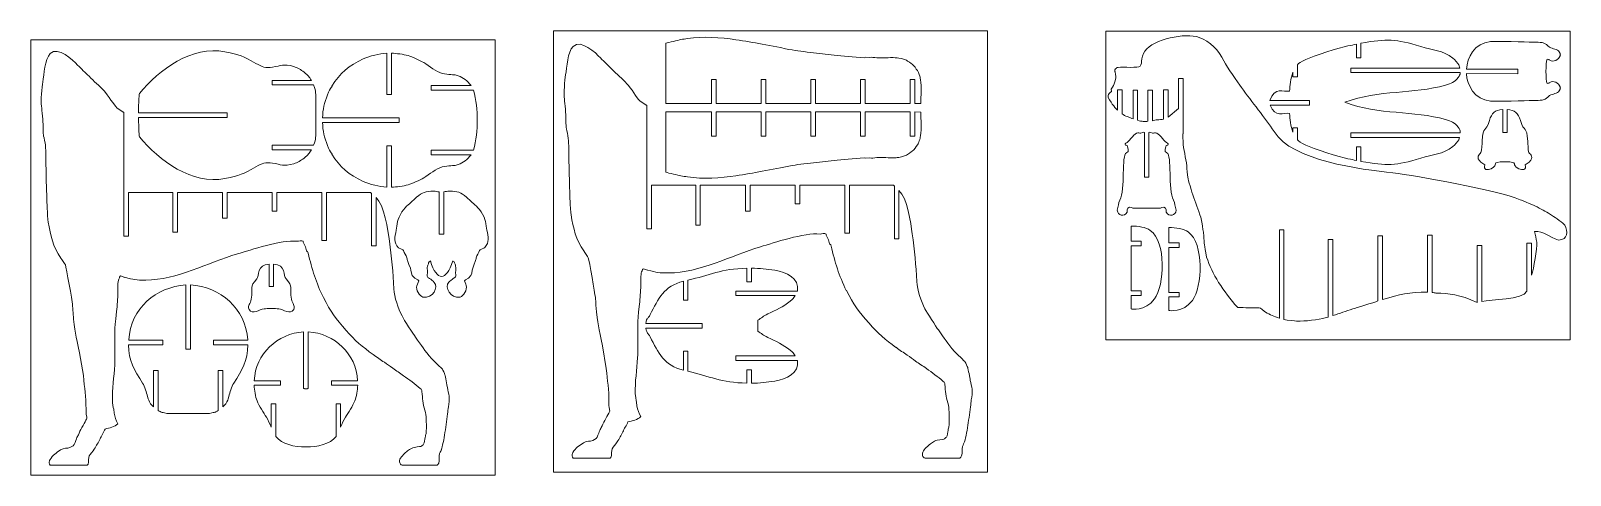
# Model space of a CAD drawing. Header units: centimetres. Extents: x -98 to 101, y -27 to 30.
import ezdxf

# ---------------------------------------------------------------- set-up
doc = ezdxf.new("R2010")
doc.units = ezdxf.units.CM
doc.header["$MEASUREMENT"] = 0
doc.layers.add('Layer 1', color=7, linetype='Continuous')

msp = doc.modelspace()

# ---------------------------------------------------------------- linework, layer by layer
at = {"layer": 'Layer 1', "color": 250, "lineweight": 9}
for points in [[(-30, -27.03956), (26.11146, -27.03956), (26.11146, 30), (-30, 30), (-30, -27.03956)], [(41.40231, -9.91707), (101.40231, -9.91707), (101.40231, 29.93825), (41.40231, 29.93825), (41.40231, -9.91707)], [(-97.52812, -27.43117), (-37.52812, -27.43117), (-37.52812, 28.82159), (-97.52812, 28.82159), (-97.52812, -27.43117)]]:
    msp.add_lwpolyline(points, close=True, dxfattribs=at)
for points, knots in [([(-95.13297, -25.83333), (-95.12517, -26.00379), (-95.1229, -26.00553), (-95.00845, -26.13468), (-95.00845, -26.13468), (-95.00288, -26.14097), (-94.99685, -26.14715), (-94.99047, -26.15328), (-94.99047, -26.15328), (-94.99047, -26.15328), (-90.22243, -26.15328), (-90.22243, -26.15328), (-90.22243, -26.15328), (-90.17093, -26.09422), (-90.13045, -26.03594), (-90.10918, -25.98501), (-90.10918, -25.98501), (-90.01257, -25.75364), (-90.09266, -25.15561), (-89.97582, -24.93465), (-89.97582, -24.93465), (-89.84542, -24.68801), (-89.5023, -24.37168), (-89.31905, -24.0542), (-89.31905, -24.0542), (-89.06761, -23.61856), (-88.77897, -23.20139), (-88.58102, -22.73876), (-88.58102, -22.73876), (-88.4424, -22.41479), (-88.11404, -21.84623), (-87.93415, -21.46666), (-87.93415, -21.46666), (-87.39392, -21.32873), (-86.67131, -21.1815), (-86.27954, -20.78435), (-86.27954, -20.78435), (-86.50194, -20.33437), (-86.68912, -19.9114), (-86.76569, -19.40739), (-86.76569, -19.40739), (-86.76569, -19.40739), (-86.81573, -18.90653), (-86.81573, -18.90653), (-86.81573, -18.90653), (-86.89254, -18.68717), (-86.97249, -18.0634), (-86.98177, -17.82089), (-86.98177, -17.82089), (-87.04108, -16.26931), (-86.76468, -14.72753), (-86.68128, -13.18261), (-86.68128, -13.18261), (-86.65468, -12.68997), (-86.67966, -12.11625), (-86.67249, -11.60886), (-86.67249, -11.60886), (-86.6282, -8.47743), (-86.79216, -9.24716), (-86.44928, -6.26557), (-86.44928, -6.26557), (-86.35539, -5.44919), (-86.28868, -4.63118), (-86.2683, -3.80919), (-86.2683, -3.80919), (-86.25863, -3.4193), (-86.30919, -2.4014), (-86.17211, -2.09112), (-86.17211, -2.09112), (-86.17211, -2.09112), (-86.07433, -1.91999), (-86.07433, -1.91999), (-86.07433, -1.91999), (-86.01941, -1.76463), (-86.09033, -1.77978), (-85.93933, -1.67067), (-85.93933, -1.67067), (-85.93933, -1.67067), (-85.38527, -1.86416), (-85.38527, -1.86416), (-85.38527, -1.86416), (-85.38527, -1.86416), (-85.36602, -1.84491), (-85.36602, -1.84491), (-85.36602, -1.84491), (-84.23656, -2.1737), (-83.92856, -2.21968), (-82.66572, -2.21765), (-82.66572, -2.21765), (-78.68323, -2.21127), (-74.60666, 0.04812), (-70.81213, 1.17211), (-70.81213, 1.17211), (-69.14682, 1.65411), (-65.10667, 3.03249), (-63.11184, 2.80881), (-63.11184, 2.80881), (-62.93473, 2.78895), (-62.4572, 2.98692), (-62.3372, 2.79275), (-62.3372, 2.79275), (-62.3372, 2.79275), (-62.31367, 2.68743), (-62.31367, 2.68743), (-62.31367, 2.68743), (-62.31367, 2.68743), (-62.01009, 2.06263), (-62.01009, 2.06263), (-62.01009, 2.06263), (-62.01009, 2.06263), (-61.88561, 1.56688), (-61.88561, 1.56688), (-61.88561, 1.56688), (-61.79448, 1.41985), (-61.72831, 1.52045), (-61.67147, 1.26776), (-61.67147, 1.26776), (-61.20692, -0.79757), (-60.64965, -2.57558), (-59.71258, -4.48301), (-59.71258, -4.48301), (-59.71258, -4.48301), (-59.69332, -4.46376), (-59.69332, -4.46376), (-59.69332, -4.46376), (-58.78446, -6.33159), (-58.13332, -7.15297), (-56.78118, -8.71603), (-56.78118, -8.71603), (-55.67935, -9.98973), (-54.6419, -10.86079), (-53.29439, -11.84534), (-53.29439, -11.84534), (-53.29439, -11.84534), (-53.27514, -11.82609), (-53.27514, -11.82609), (-53.27514, -11.82609), (-52.80588, -12.17992), (-52.32383, -12.51623), (-51.83223, -12.83912), (-51.83223, -12.83912), (-51.46348, -13.08131), (-51.11095, -13.3309), (-50.76037, -13.59967), (-50.76037, -13.59967), (-50.30995, -13.94497), (-49.81855, -14.22977), (-49.36297, -14.56733), (-49.36297, -14.56733), (-48.63074, -15.10988), (-47.8797, -15.61471), (-47.19939, -16.22505), (-47.19939, -16.22505), (-46.99852, -16.40527), (-47.01472, -16.37044), (-46.98589, -16.63204), (-46.98589, -16.63204), (-46.88867, -17.51428), (-46.8966, -18.15555), (-46.60292, -19.01718), (-46.60292, -19.01718), (-46.46137, -19.43247), (-46.45129, -19.74345), (-46.43051, -20.18727), (-46.43051, -20.18727), (-46.41466, -20.52601), (-46.3899, -21.72189), (-46.45066, -22.06211), (-46.45066, -22.06211), (-46.47478, -22.19719), (-46.52433, -22.31516), (-46.56263, -22.56923), (-46.56263, -22.56923), (-46.59416, -22.77836), (-46.66462, -23.25534), (-46.77662, -23.42438), (-46.77662, -23.42438), (-46.81783, -23.4866), (-47.05246, -23.68454), (-47.11696, -23.70838), (-47.11696, -23.70838), (-47.14488, -23.7187), (-48.05337, -23.84248), (-48.15491, -23.87678), (-48.15491, -23.87678), (-48.27971, -23.91893), (-48.87711, -24.30715), (-48.99392, -24.40598), (-48.99392, -24.40598), (-49.27872, -24.64692), (-49.80461, -25.14266), (-49.8785, -25.52305), (-49.8785, -25.52305), (-49.89306, -25.59805), (-49.88979, -25.7772), (-49.85925, -25.84951), (-49.85925, -25.84951), (-49.81005, -25.96605), (-49.69843, -26.06686), (-49.54134, -26.15328), (-49.54134, -26.15328), (-49.54134, -26.15328), (-45.02834, -26.15328), (-45.02834, -26.15328), (-45.02834, -26.15328), (-44.93522, -26.05582), (-44.85634, -25.94917), (-44.8178, -25.85948), (-44.8178, -25.85948), (-44.65252, -25.47485), (-44.85656, -25.02092), (-44.699, -24.64539), (-44.699, -24.64539), (-44.43715, -24.02125), (-44.48262, -24.28167), (-44.31893, -23.52321), (-44.31893, -23.52321), (-44.22404, -23.08352), (-44.11574, -22.70034), (-44.05377, -22.2462), (-44.05377, -22.2462), (-43.92953, -21.33572), (-43.77377, -20.42815), (-43.66292, -19.51614), (-43.66292, -19.51614), (-43.62552, -19.2085), (-43.61809, -18.90182), (-43.56492, -18.59603), (-43.56492, -18.59603), (-43.48638, -18.14431), (-43.41829, -17.67313), (-43.46995, -17.2125), (-43.46995, -17.2125), (-43.50176, -16.92886), (-43.63805, -16.4387), (-43.68997, -16.10333), (-43.68997, -16.10333), (-43.73997, -15.78039), (-43.96728, -14.64818), (-44.02729, -14.44751), (-44.02729, -14.44751), (-44.06406, -14.32453), (-44.26418, -13.84232), (-44.34572, -13.72617), (-44.34572, -13.72617), (-44.41763, -13.62375), (-45.47981, -12.65946), (-45.74225, -12.35666), (-45.74225, -12.35666), (-46.64189, -11.31872), (-47.04372, -10.66902), (-47.81957, -9.58039), (-47.81957, -9.58039), (-48.08542, -9.20737), (-49.32368, -7.30487), (-49.55226, -6.85471), (-49.55226, -6.85471), (-50.05788, -5.85894), (-50.54463, -4.44303), (-50.60642, -3.33117), (-50.60642, -3.33117), (-50.72079, -1.27337), (-50.89908, 0.78236), (-51.18479, 2.82374), (-51.18479, 2.82374), (-51.38297, 4.23979), (-51.8328, 7.49089), (-52.907, 8.44346), (-52.907, 8.44346), (-52.907, 8.44346), (-52.907, 2.2151), (-52.907, 2.2151), (-52.907, 2.2151), (-52.907, 2.2151), (-53.497, 2.2151), (-53.497, 2.2151), (-53.497, 2.2151), (-53.497, 2.2151), (-53.497, 8.9794), (-53.497, 8.9794), (-53.497, 8.9794), (-53.497, 8.9794), (-53.63273, 9.11067), (-53.63273, 9.11067), (-53.63273, 9.11067), (-53.63273, 9.11067), (-59.32279, 9.11067), (-59.32279, 9.11067), (-59.32279, 9.11067), (-59.32279, 9.11067), (-59.32279, 2.90955), (-59.32279, 2.90955), (-59.32279, 2.90955), (-59.32279, 2.90955), (-59.91279, 2.90955), (-59.91279, 2.90955), (-59.91279, 2.90955), (-59.91279, 2.90955), (-59.91279, 9.11067), (-59.91279, 9.11067), (-59.91279, 9.11067), (-59.91279, 9.11067), (-65.74006, 9.11067), (-65.74006, 9.11067), (-65.74006, 9.11067), (-65.74006, 9.11067), (-65.74006, 6.70968), (-65.74006, 6.70968), (-65.74006, 6.70968), (-65.74006, 6.70968), (-66.33007, 6.70968), (-66.33007, 6.70968), (-66.33007, 6.70968), (-66.33007, 6.70968), (-66.33007, 9.11067), (-66.33007, 9.11067), (-66.33007, 9.11067), (-66.33007, 9.11067), (-72.15623, 9.11067), (-72.15623, 9.11067), (-72.15623, 9.11067), (-72.15623, 9.11067), (-72.15623, 5.7799), (-72.15623, 5.7799), (-72.15623, 5.7799), (-72.15623, 5.7799), (-72.74623, 5.7799), (-72.74623, 5.7799), (-72.74623, 5.7799), (-72.74623, 5.7799), (-72.74623, 9.11067), (-72.74623, 9.11067), (-72.74623, 9.11067), (-72.74623, 9.11067), (-78.58186, 9.11067), (-78.58186, 9.11067), (-78.58186, 9.11067), (-78.58186, 9.11067), (-78.58186, 3.95717), (-78.58186, 3.95717), (-78.58186, 3.95717), (-78.58186, 3.95717), (-79.17186, 3.95717), (-79.17186, 3.95717), (-79.17186, 3.95717), (-79.17186, 3.95717), (-79.17186, 9.11067), (-79.17186, 9.11067), (-79.17186, 9.11067), (-79.17186, 9.11067), (-84.89297, 9.11067), (-84.89297, 9.11067), (-84.89297, 9.11067), (-84.89297, 9.11067), (-84.89297, 3.47761), (-84.89297, 3.47761), (-84.89297, 3.47761), (-84.89297, 3.47761), (-85.48297, 3.47761), (-85.48297, 3.47761), (-85.48297, 3.47761), (-85.48297, 3.47761), (-85.48297, 19.4637), (-85.48297, 19.4637), (-85.48297, 19.4637), (-85.48297, 19.4637), (-85.58242, 19.47641), (-85.58242, 19.47641), (-85.58242, 19.47641), (-85.58242, 19.47641), (-86.41679, 20.04816), (-86.41679, 20.04816), (-86.41679, 20.04816), (-86.69775, 20.31585), (-87.58221, 21.72511), (-88.06508, 22.23972), (-88.06508, 22.23972), (-88.68067, 22.89577), (-89.37471, 23.47476), (-90.00342, 24.11733), (-90.00342, 24.11733), (-90.48599, 24.61054), (-90.99519, 25.07702), (-91.47616, 25.57169), (-91.47616, 25.57169), (-92.08241, 26.1952), (-94.02722, 28.0641), (-95.00747, 27.06331), (-95.00747, 27.06331), (-95.75202, 26.30314), (-95.79441, 24.3763), (-95.98699, 23.36803), (-95.98699, 23.36803), (-96.10497, 22.75034), (-96.23658, 20.92447), (-96.14646, 20.25483), (-96.14646, 20.25483), (-96.07048, 19.69037), (-95.9487, 18.2309), (-95.94067, 17.66818), (-95.94067, 17.66818), (-95.92566, 16.61699), (-95.9787, 16.82442), (-95.74491, 15.84242), (-95.74491, 15.84242), (-95.54246, 14.99206), (-95.60584, 14.10486), (-95.58391, 13.2387), (-95.58391, 13.2387), (-95.54648, 11.76056), (-95.52494, 10.28354), (-95.46839, 8.8059), (-95.46839, 8.8059), (-95.44515, 8.19828), (-95.4414, 7.59451), (-95.40379, 6.98749), (-95.40379, 6.98749), (-95.38908, 6.74998), (-95.32947, 5.48904), (-95.28859, 5.27735), (-95.28859, 5.27735), (-94.95808, 3.56548), (-94.69353, 2.08527), (-93.63698, 0.63073), (-93.63698, 0.63073), (-93.52286, 0.47363), (-93.12155, -0.11103), (-93.06395, -0.24966), (-93.06395, -0.24966), (-92.92361, -0.58746), (-92.18829, -5.00209), (-92.14469, -5.32798), (-92.14469, -5.32798), (-92.0975, -5.68071), (-92.10135, -6.04339), (-92.0697, -6.3982), (-92.0697, -6.3982), (-91.84125, -8.95875), (-91.71395, -9.21258), (-91.21475, -11.62136), (-91.21475, -11.62136), (-91.21475, -11.62136), (-90.72866, -14.55923), (-90.72866, -14.55923), (-90.72866, -14.55923), (-90.59366, -16.21201), (-90.37386, -17.19358), (-90.39074, -18.9164), (-90.39074, -18.9164), (-90.39326, -19.17343), (-90.40427, -19.32566), (-90.35535, -19.57442), (-90.35535, -19.57442), (-90.25017, -20.10929), (-90.2675, -20.06701), (-90.411, -20.33686), (-90.411, -20.33686), (-90.68291, -20.84815), (-91.15009, -21.67435), (-91.37978, -22.1927), (-91.37978, -22.1927), (-91.46903, -22.39413), (-91.5372, -22.45912), (-91.63597, -22.73262), (-91.63597, -22.73262), (-91.71061, -22.93929), (-91.89456, -23.46918), (-92.05003, -23.61753), (-92.05003, -23.61753), (-92.05003, -23.61753), (-92.46342, -23.8614), (-92.46342, -23.8614), (-92.46342, -23.8614), (-92.85184, -24.02909), (-93.20774, -23.84714), (-93.67205, -24.16608), (-93.67205, -24.16608), (-94.18962, -24.52161), (-94.73584, -24.83383), (-95.03889, -25.41363), (-95.03889, -25.41363), (-95.13148, -25.59078), (-95.15213, -25.64009), (-95.13297, -25.83333)], [0, 0, 0, 0, 0.008196721, 0.008196721, 0.008196721, 0.008196721, 0.016393443, 0.016393443, 0.016393443, 0.016393443, 0.024590164, 0.024590164, 0.024590164, 0.024590164, 0.032786885, 0.032786885, 0.032786885, 0.032786885, 0.040983607, 0.040983607, 0.040983607, 0.040983607, 0.049180328, 0.049180328, 0.049180328, 0.049180328, 0.057377049, 0.057377049, 0.057377049, 0.057377049, 0.06557377, 0.06557377, 0.06557377, 0.06557377, 0.073770492, 0.073770492, 0.073770492, 0.073770492, 0.081967213, 0.081967213, 0.081967213, 0.081967213, 0.090163934, 0.090163934, 0.090163934, 0.090163934, 0.098360656, 0.098360656, 0.098360656, 0.098360656, 0.106557377, 0.106557377, 0.106557377, 0.106557377, 0.114754098, 0.114754098, 0.114754098, 0.114754098, 0.12295082, 0.12295082, 0.12295082, 0.12295082, 0.131147541, 0.131147541, 0.131147541, 0.131147541, 0.139344262, 0.139344262, 0.139344262, 0.139344262, 0.147540984, 0.147540984, 0.147540984, 0.147540984, 0.155737705, 0.155737705, 0.155737705, 0.155737705, 0.163934426, 0.163934426, 0.163934426, 0.163934426, 0.172131148, 0.172131148, 0.172131148, 0.172131148, 0.180327869, 0.180327869, 0.180327869, 0.180327869, 0.18852459, 0.18852459, 0.18852459, 0.18852459, 0.196721311, 0.196721311, 0.196721311, 0.196721311, 0.204918033, 0.204918033, 0.204918033, 0.204918033, 0.213114754, 0.213114754, 0.213114754, 0.213114754, 0.221311475, 0.221311475, 0.221311475, 0.221311475, 0.229508197, 0.229508197, 0.229508197, 0.229508197, 0.237704918, 0.237704918, 0.237704918, 0.237704918, 0.245901639, 0.245901639, 0.245901639, 0.245901639, 0.254098361, 0.254098361, 0.254098361, 0.254098361, 0.262295082, 0.262295082, 0.262295082, 0.262295082, 0.270491803, 0.270491803, 0.270491803, 0.270491803, 0.278688525, 0.278688525, 0.278688525, 0.278688525, 0.286885246, 0.286885246, 0.286885246, 0.286885246, 0.295081967, 0.295081967, 0.295081967, 0.295081967, 0.303278689, 0.303278689, 0.303278689, 0.303278689, 0.31147541, 0.31147541, 0.31147541, 0.31147541, 0.319672131, 0.319672131, 0.319672131, 0.319672131, 0.327868852, 0.327868852, 0.327868852, 0.327868852, 0.336065574, 0.336065574, 0.336065574, 0.336065574, 0.344262295, 0.344262295, 0.344262295, 0.344262295, 0.352459016, 0.352459016, 0.352459016, 0.352459016, 0.360655738, 0.360655738, 0.360655738, 0.360655738, 0.368852459, 0.368852459, 0.368852459, 0.368852459, 0.37704918, 0.37704918, 0.37704918, 0.37704918, 0.385245902, 0.385245902, 0.385245902, 0.385245902, 0.393442623, 0.393442623, 0.393442623, 0.393442623, 0.401639344, 0.401639344, 0.401639344, 0.401639344, 0.409836066, 0.409836066, 0.409836066, 0.409836066, 0.418032787, 0.418032787, 0.418032787, 0.418032787, 0.426229508, 0.426229508, 0.426229508, 0.426229508, 0.43442623, 0.43442623, 0.43442623, 0.43442623, 0.442622951, 0.442622951, 0.442622951, 0.442622951, 0.450819672, 0.450819672, 0.450819672, 0.450819672, 0.459016393, 0.459016393, 0.459016393, 0.459016393, 0.467213115, 0.467213115, 0.467213115, 0.467213115, 0.475409836, 0.475409836, 0.475409836, 0.475409836, 0.483606557, 0.483606557, 0.483606557, 0.483606557, 0.491803279, 0.491803279, 0.491803279, 0.491803279, 0.5, 0.5, 0.5, 0.5, 0.508196721, 0.508196721, 0.508196721, 0.508196721, 0.516393443, 0.516393443, 0.516393443, 0.516393443, 0.524590164, 0.524590164, 0.524590164, 0.524590164, 0.532786885, 0.532786885, 0.532786885, 0.532786885, 0.540983607, 0.540983607, 0.540983607, 0.540983607, 0.549180328, 0.549180328, 0.549180328, 0.549180328, 0.557377049, 0.557377049, 0.557377049, 0.557377049, 0.56557377, 0.56557377, 0.56557377, 0.56557377, 0.573770492, 0.573770492, 0.573770492, 0.573770492, 0.581967213, 0.581967213, 0.581967213, 0.581967213, 0.590163934, 0.590163934, 0.590163934, 0.590163934, 0.598360656, 0.598360656, 0.598360656, 0.598360656, 0.606557377, 0.606557377, 0.606557377, 0.606557377, 0.614754098, 0.614754098, 0.614754098, 0.614754098, 0.62295082, 0.62295082, 0.62295082, 0.62295082, 0.631147541, 0.631147541, 0.631147541, 0.631147541, 0.639344262, 0.639344262, 0.639344262, 0.639344262, 0.647540984, 0.647540984, 0.647540984, 0.647540984, 0.655737705, 0.655737705, 0.655737705, 0.655737705, 0.663934426, 0.663934426, 0.663934426, 0.663934426, 0.672131148, 0.672131148, 0.672131148, 0.672131148, 0.680327869, 0.680327869, 0.680327869, 0.680327869, 0.68852459, 0.68852459, 0.68852459, 0.68852459, 0.696721311, 0.696721311, 0.696721311, 0.696721311, 0.704918033, 0.704918033, 0.704918033, 0.704918033, 0.713114754, 0.713114754, 0.713114754, 0.713114754, 0.721311475, 0.721311475, 0.721311475, 0.721311475, 0.729508197, 0.729508197, 0.729508197, 0.729508197, 0.737704918, 0.737704918, 0.737704918, 0.737704918, 0.745901639, 0.745901639, 0.745901639, 0.745901639, 0.754098361, 0.754098361, 0.754098361, 0.754098361, 0.762295082, 0.762295082, 0.762295082, 0.762295082, 0.770491803, 0.770491803, 0.770491803, 0.770491803, 0.778688525, 0.778688525, 0.778688525, 0.778688525, 0.786885246, 0.786885246, 0.786885246, 0.786885246, 0.795081967, 0.795081967, 0.795081967, 0.795081967, 0.803278689, 0.803278689, 0.803278689, 0.803278689, 0.81147541, 0.81147541, 0.81147541, 0.81147541, 0.819672131, 0.819672131, 0.819672131, 0.819672131, 0.827868852, 0.827868852, 0.827868852, 0.827868852, 0.836065574, 0.836065574, 0.836065574, 0.836065574, 0.844262295, 0.844262295, 0.844262295, 0.844262295, 0.852459016, 0.852459016, 0.852459016, 0.852459016, 0.860655738, 0.860655738, 0.860655738, 0.860655738, 0.868852459, 0.868852459, 0.868852459, 0.868852459, 0.87704918, 0.87704918, 0.87704918, 0.87704918, 0.885245902, 0.885245902, 0.885245902, 0.885245902, 0.893442623, 0.893442623, 0.893442623, 0.893442623, 0.901639344, 0.901639344, 0.901639344, 0.901639344, 0.909836066, 0.909836066, 0.909836066, 0.909836066, 0.918032787, 0.918032787, 0.918032787, 0.918032787, 0.926229508, 0.926229508, 0.926229508, 0.926229508, 0.93442623, 0.93442623, 0.93442623, 0.93442623, 0.942622951, 0.942622951, 0.942622951, 0.942622951, 0.950819672, 0.950819672, 0.950819672, 0.950819672, 0.959016393, 0.959016393, 0.959016393, 0.959016393, 0.967213115, 0.967213115, 0.967213115, 0.967213115, 0.975409836, 0.975409836, 0.975409836, 0.975409836, 0.983606557, 0.983606557, 0.983606557, 0.983606557, 1, 1, 1, 1]), ([(-60.70038, 19.10067), (-60.70497, 19.86924), (-60.71036, 20.57183), (-60.71007, 20.85605), (-60.71007, 20.85605), (-60.70896, 21.96185), (-60.6467, 22.06646), (-60.97757, 22.99447), (-60.97757, 22.99447), (-60.97757, 22.99447), (-66.32309, 22.99447), (-66.32309, 22.99447), (-66.32309, 22.99447), (-66.32309, 22.99447), (-66.32309, 23.09552), (-66.32309, 23.09552), (-66.32309, 23.09552), (-66.32309, 23.09552), (-66.32309, 23.48062), (-66.32309, 23.48062), (-66.32309, 23.48062), (-66.32309, 23.48062), (-66.32309, 23.58447), (-66.32309, 23.58447), (-66.32309, 23.58447), (-66.32309, 23.58447), (-61.26622, 23.58447), (-61.26622, 23.58447), (-61.26622, 23.58447), (-61.59226, 24.10963), (-61.63633, 24.13241), (-62.19974, 24.67227), (-62.19974, 24.67227), (-62.63407, 24.94807), (-63.05396, 25.23067), (-63.55406, 25.37785), (-63.55406, 25.37785), (-64.89917, 25.77371), (-65.17308, 25.47807), (-66.28681, 25.30188), (-66.28681, 25.30188), (-67.2269, 25.15314), (-67.63089, 25.33221), (-68.43256, 25.77647), (-68.43256, 25.77647), (-70.20449, 26.75847), (-70.45842, 26.88234), (-72.43821, 27.28405), (-72.43821, 27.28405), (-76.64125, 28.13684), (-80.96784, 24.9984), (-83.48434, 21.89061), (-83.48434, 21.89061), (-83.54752, 21.81259), (-83.60744, 19.85431), (-83.6184, 19.39104), (-83.6184, 19.39104), (-83.6184, 19.39104), (-72.16571, 19.39104), (-72.16571, 19.39104), (-72.16571, 19.39104), (-72.16571, 19.39104), (-72.16571, 19.29322), (-72.16571, 19.29322), (-72.16571, 19.29322), (-72.16571, 19.29322), (-72.16546, 19.29322), (-72.16546, 19.29322), (-72.16546, 19.29322), (-72.16546, 19.29322), (-72.16546, 18.90813), (-72.16546, 18.90813), (-72.16546, 18.90813), (-72.16546, 18.90813), (-72.16571, 18.90813), (-72.16571, 18.90813), (-72.16571, 18.90813), (-72.16571, 18.90813), (-72.16571, 18.80104), (-72.16571, 18.80104), (-72.16571, 18.80104), (-72.16571, 18.80104), (-83.61818, 18.80104), (-83.61818, 18.80104), (-83.61818, 18.80104), (-83.60665, 18.32119), (-83.54709, 16.38823), (-83.48434, 16.31072), (-83.48434, 16.31072), (-80.96784, 13.20293), (-76.64125, 10.06449), (-72.43821, 10.91729), (-72.43821, 10.91729), (-70.45842, 11.319), (-70.20449, 11.44288), (-68.43256, 12.42487), (-68.43256, 12.42487), (-67.63089, 12.86913), (-67.2269, 13.0482), (-66.28681, 12.89947), (-66.28681, 12.89947), (-65.17308, 12.72325), (-64.89917, 12.42764), (-63.55406, 12.82349), (-63.55406, 12.82349), (-63.05396, 12.97068), (-62.63407, 13.25328), (-62.19974, 13.52908), (-62.19974, 13.52908), (-61.63616, 14.06911), (-61.59224, 14.09171), (-61.26592, 14.61735), (-61.26592, 14.61735), (-61.26592, 14.61735), (-66.32309, 14.61735), (-66.32309, 14.61735), (-66.32309, 14.61735), (-66.32309, 14.61735), (-66.32309, 14.72072), (-66.32309, 14.72072), (-66.32309, 14.72072), (-66.32309, 14.72072), (-66.32309, 15.10582), (-66.32309, 15.10582), (-66.32309, 15.10582), (-66.32309, 15.10582), (-66.32309, 15.20735), (-66.32309, 15.20735), (-66.32309, 15.20735), (-66.32309, 15.20735), (-60.9774, 15.20735), (-60.9774, 15.20735), (-60.9774, 15.20735), (-60.64673, 16.13491), (-60.70896, 16.23967), (-60.71007, 17.3453), (-60.71007, 17.3453), (-60.71036, 17.62951), (-60.70497, 18.33209), (-60.70038, 19.10067)], [0, 0, 0, 0, 0.027777778, 0.027777778, 0.027777778, 0.027777778, 0.055555556, 0.055555556, 0.055555556, 0.055555556, 0.083333333, 0.083333333, 0.083333333, 0.083333333, 0.111111111, 0.111111111, 0.111111111, 0.111111111, 0.138888889, 0.138888889, 0.138888889, 0.138888889, 0.166666667, 0.166666667, 0.166666667, 0.166666667, 0.194444444, 0.194444444, 0.194444444, 0.194444444, 0.222222222, 0.222222222, 0.222222222, 0.222222222, 0.25, 0.25, 0.25, 0.25, 0.277777778, 0.277777778, 0.277777778, 0.277777778, 0.305555556, 0.305555556, 0.305555556, 0.305555556, 0.333333333, 0.333333333, 0.333333333, 0.333333333, 0.361111111, 0.361111111, 0.361111111, 0.361111111, 0.388888889, 0.388888889, 0.388888889, 0.388888889, 0.416666667, 0.416666667, 0.416666667, 0.416666667, 0.444444444, 0.444444444, 0.444444444, 0.444444444, 0.472222222, 0.472222222, 0.472222222, 0.472222222, 0.5, 0.5, 0.5, 0.5, 0.527777778, 0.527777778, 0.527777778, 0.527777778, 0.555555556, 0.555555556, 0.555555556, 0.555555556, 0.583333333, 0.583333333, 0.583333333, 0.583333333, 0.611111111, 0.611111111, 0.611111111, 0.611111111, 0.638888889, 0.638888889, 0.638888889, 0.638888889, 0.666666667, 0.666666667, 0.666666667, 0.666666667, 0.694444444, 0.694444444, 0.694444444, 0.694444444, 0.722222222, 0.722222222, 0.722222222, 0.722222222, 0.75, 0.75, 0.75, 0.75, 0.777777778, 0.777777778, 0.777777778, 0.777777778, 0.805555556, 0.805555556, 0.805555556, 0.805555556, 0.833333333, 0.833333333, 0.833333333, 0.833333333, 0.861111111, 0.861111111, 0.861111111, 0.861111111, 0.888888889, 0.888888889, 0.888888889, 0.888888889, 0.916666667, 0.916666667, 0.916666667, 0.916666667, 0.944444444, 0.944444444, 0.944444444, 0.944444444, 1, 1, 1, 1]), ([(-27.56232, -24.91215), (-27.55452, -25.08261), (-27.55225, -25.08435), (-27.4378, -25.2135), (-27.4378, -25.2135), (-27.43223, -25.21979), (-27.4262, -25.22597), (-27.41982, -25.2321), (-27.41982, -25.2321), (-27.41982, -25.2321), (-22.65178, -25.2321), (-22.65178, -25.2321), (-22.65178, -25.2321), (-22.60028, -25.17304), (-22.5598, -25.11476), (-22.53853, -25.06383), (-22.53853, -25.06383), (-22.44192, -24.83246), (-22.52201, -24.23443), (-22.40517, -24.01347), (-22.40517, -24.01347), (-22.27477, -23.76683), (-21.93165, -23.4505), (-21.7484, -23.13302), (-21.7484, -23.13302), (-21.49696, -22.69738), (-21.20832, -22.28021), (-21.01037, -21.81758), (-21.01037, -21.81758), (-20.87175, -21.49361), (-20.54339, -20.92505), (-20.3635, -20.54548), (-20.3635, -20.54548), (-19.82327, -20.40755), (-19.10066, -20.26032), (-18.70889, -19.86317), (-18.70889, -19.86317), (-18.93129, -19.41319), (-19.11847, -18.99022), (-19.19504, -18.48621), (-19.19504, -18.48621), (-19.19504, -18.48621), (-19.24508, -17.98535), (-19.24508, -17.98535), (-19.24508, -17.98535), (-19.32189, -17.76599), (-19.40184, -17.14222), (-19.41112, -16.89971), (-19.41112, -16.89971), (-19.47043, -15.34813), (-19.19403, -13.80635), (-19.11063, -12.26143), (-19.11063, -12.26143), (-19.08403, -11.76879), (-19.10901, -11.19507), (-19.10184, -10.68768), (-19.10184, -10.68768), (-19.05755, -7.55625), (-19.22151, -8.32598), (-18.87863, -5.34439), (-18.87863, -5.34439), (-18.78474, -4.52801), (-18.71803, -3.71), (-18.69765, -2.88801), (-18.69765, -2.88801), (-18.68798, -2.49812), (-18.73854, -1.48022), (-18.60146, -1.16994), (-18.60146, -1.16994), (-18.60146, -1.16994), (-18.50368, -0.99881), (-18.50368, -0.99881), (-18.50368, -0.99881), (-18.44876, -0.84345), (-18.51968, -0.8586), (-18.36868, -0.74949), (-18.36868, -0.74949), (-18.36868, -0.74949), (-17.81462, -0.94298), (-17.81462, -0.94298), (-17.81462, -0.94298), (-17.81462, -0.94298), (-17.79537, -0.92373), (-17.79537, -0.92373), (-17.79537, -0.92373), (-16.66591, -1.25252), (-16.35791, -1.2985), (-15.09507, -1.29647), (-15.09507, -1.29647), (-11.11258, -1.29009), (-7.03601, 0.9693), (-3.24148, 2.09329), (-3.24148, 2.09329), (-1.57617, 2.57529), (2.46398, 3.95367), (4.45881, 3.72999), (4.45881, 3.72999), (4.63592, 3.71013), (5.11345, 3.9081), (5.23345, 3.71393), (5.23345, 3.71393), (5.23345, 3.71393), (5.25698, 3.60861), (5.25698, 3.60861), (5.25698, 3.60861), (5.25698, 3.60861), (5.56056, 2.98381), (5.56056, 2.98381), (5.56056, 2.98381), (5.56056, 2.98381), (5.68504, 2.48806), (5.68504, 2.48806), (5.68504, 2.48806), (5.77617, 2.34103), (5.84234, 2.44163), (5.89918, 2.18894), (5.89918, 2.18894), (6.36373, 0.12361), (6.921, -1.6544), (7.85807, -3.56183), (7.85807, -3.56183), (7.85807, -3.56183), (7.87733, -3.54258), (7.87733, -3.54258), (7.87733, -3.54258), (8.78619, -5.41041), (9.43733, -6.23179), (10.78947, -7.79485), (10.78947, -7.79485), (11.8913, -9.06855), (12.92875, -9.93961), (14.27626, -10.92416), (14.27626, -10.92416), (14.27626, -10.92416), (14.29551, -10.90491), (14.29551, -10.90491), (14.29551, -10.90491), (14.76477, -11.25874), (15.24682, -11.59505), (15.73842, -11.91794), (15.73842, -11.91794), (16.10717, -12.16013), (16.4597, -12.40972), (16.81028, -12.67849), (16.81028, -12.67849), (17.2607, -13.02379), (17.7521, -13.30859), (18.20768, -13.64615), (18.20768, -13.64615), (18.93991, -14.1887), (19.69095, -14.69353), (20.37126, -15.30387), (20.37126, -15.30387), (20.57213, -15.48409), (20.55593, -15.44926), (20.58476, -15.71086), (20.58476, -15.71086), (20.68198, -16.5931), (20.67405, -17.23437), (20.96773, -18.096), (20.96773, -18.096), (21.10928, -18.51129), (21.11936, -18.82227), (21.14014, -19.26609), (21.14014, -19.26609), (21.15599, -19.60483), (21.18075, -20.80071), (21.11999, -21.14093), (21.11999, -21.14093), (21.09587, -21.27601), (21.04632, -21.39398), (21.00802, -21.64805), (21.00802, -21.64805), (20.97649, -21.85718), (20.90603, -22.33416), (20.79403, -22.5032), (20.79403, -22.5032), (20.75282, -22.56542), (20.51819, -22.76336), (20.45369, -22.7872), (20.45369, -22.7872), (20.42577, -22.79752), (19.51728, -22.9213), (19.41574, -22.9556), (19.41574, -22.9556), (19.29094, -22.99775), (18.69354, -23.38597), (18.57673, -23.4848), (18.57673, -23.4848), (18.29193, -23.72574), (17.76604, -24.22148), (17.69215, -24.60187), (17.69215, -24.60187), (17.67759, -24.67687), (17.68086, -24.85602), (17.7114, -24.92833), (17.7114, -24.92833), (17.7606, -25.04487), (17.87222, -25.14568), (18.02931, -25.2321), (18.02931, -25.2321), (18.02931, -25.2321), (22.54231, -25.2321), (22.54231, -25.2321), (22.54231, -25.2321), (22.63543, -25.13464), (22.71431, -25.02799), (22.75285, -24.9383), (22.75285, -24.9383), (22.91813, -24.55367), (22.71409, -24.09974), (22.87165, -23.72421), (22.87165, -23.72421), (23.1335, -23.10007), (23.08803, -23.36049), (23.25172, -22.60203), (23.25172, -22.60203), (23.34661, -22.16234), (23.45491, -21.77916), (23.51688, -21.32502), (23.51688, -21.32502), (23.64112, -20.41454), (23.79688, -19.50697), (23.90773, -18.59496), (23.90773, -18.59496), (23.94513, -18.28732), (23.95256, -17.98064), (24.00573, -17.67485), (24.00573, -17.67485), (24.08427, -17.22313), (24.15236, -16.75195), (24.1007, -16.29132), (24.1007, -16.29132), (24.06889, -16.00768), (23.9326, -15.51752), (23.88068, -15.18215), (23.88068, -15.18215), (23.83068, -14.85921), (23.60337, -13.727), (23.54336, -13.52633), (23.54336, -13.52633), (23.50659, -13.40335), (23.30647, -12.92114), (23.22493, -12.80499), (23.22493, -12.80499), (23.15302, -12.70257), (22.09084, -11.73828), (21.8284, -11.43548), (21.8284, -11.43548), (20.92876, -10.39754), (20.52693, -9.74784), (19.75108, -8.65921), (19.75108, -8.65921), (19.48523, -8.28619), (18.24697, -6.38369), (18.01839, -5.93353), (18.01839, -5.93353), (17.51277, -4.93776), (17.02602, -3.52185), (16.96423, -2.40999), (16.96423, -2.40999), (16.84986, -0.35219), (16.67157, 1.70354), (16.38586, 3.74492), (16.38586, 3.74492), (16.18768, 5.16097), (15.73785, 8.41207), (14.66365, 9.36464), (14.66365, 9.36464), (14.66365, 9.36464), (14.66365, 3.13628), (14.66365, 3.13628), (14.66365, 3.13628), (14.66365, 3.13628), (14.07365, 3.13628), (14.07365, 3.13628), (14.07365, 3.13628), (14.07365, 3.13628), (14.07365, 9.90058), (14.07365, 9.90058), (14.07365, 9.90058), (14.07365, 9.90058), (13.93792, 10.03185), (13.93792, 10.03185), (13.93792, 10.03185), (13.93792, 10.03185), (8.24786, 10.03185), (8.24786, 10.03185), (8.24786, 10.03185), (8.24786, 10.03185), (8.24786, 3.83073), (8.24786, 3.83073), (8.24786, 3.83073), (8.24786, 3.83073), (7.65786, 3.83073), (7.65786, 3.83073), (7.65786, 3.83073), (7.65786, 3.83073), (7.65786, 10.03185), (7.65786, 10.03185), (7.65786, 10.03185), (7.65786, 10.03185), (1.83059, 10.03185), (1.83059, 10.03185), (1.83059, 10.03185), (1.83059, 10.03185), (1.83059, 7.63086), (1.83059, 7.63086), (1.83059, 7.63086), (1.83059, 7.63086), (1.24058, 7.63086), (1.24058, 7.63086), (1.24058, 7.63086), (1.24058, 7.63086), (1.24058, 10.03185), (1.24058, 10.03185), (1.24058, 10.03185), (1.24058, 10.03185), (-4.58558, 10.03185), (-4.58558, 10.03185), (-4.58558, 10.03185), (-4.58558, 10.03185), (-4.58558, 6.70108), (-4.58558, 6.70108), (-4.58558, 6.70108), (-4.58558, 6.70108), (-5.17558, 6.70108), (-5.17558, 6.70108), (-5.17558, 6.70108), (-5.17558, 6.70108), (-5.17558, 10.03185), (-5.17558, 10.03185), (-5.17558, 10.03185), (-5.17558, 10.03185), (-11.01121, 10.03185), (-11.01121, 10.03185), (-11.01121, 10.03185), (-11.01121, 10.03185), (-11.01121, 4.87835), (-11.01121, 4.87835), (-11.01121, 4.87835), (-11.01121, 4.87835), (-11.60121, 4.87835), (-11.60121, 4.87835), (-11.60121, 4.87835), (-11.60121, 4.87835), (-11.60121, 10.03185), (-11.60121, 10.03185), (-11.60121, 10.03185), (-11.60121, 10.03185), (-17.32232, 10.03185), (-17.32232, 10.03185), (-17.32232, 10.03185), (-17.32232, 10.03185), (-17.32232, 4.39879), (-17.32232, 4.39879), (-17.32232, 4.39879), (-17.32232, 4.39879), (-17.91232, 4.39879), (-17.91232, 4.39879), (-17.91232, 4.39879), (-17.91232, 4.39879), (-17.91232, 20.38488), (-17.91232, 20.38488), (-17.91232, 20.38488), (-17.91232, 20.38488), (-18.01177, 20.39759), (-18.01177, 20.39759), (-18.01177, 20.39759), (-18.01177, 20.39759), (-18.84614, 20.96934), (-18.84614, 20.96934), (-18.84614, 20.96934), (-19.1271, 21.23703), (-20.01156, 22.64629), (-20.49443, 23.1609), (-20.49443, 23.1609), (-21.11002, 23.81695), (-21.80406, 24.39594), (-22.43277, 25.03851), (-22.43277, 25.03851), (-22.91534, 25.53172), (-23.42454, 25.9982), (-23.90551, 26.49287), (-23.90551, 26.49287), (-24.51176, 27.11638), (-26.45657, 28.98528), (-27.43682, 27.98449), (-27.43682, 27.98449), (-28.18137, 27.22432), (-28.22376, 25.29748), (-28.41634, 24.28921), (-28.41634, 24.28921), (-28.53432, 23.67152), (-28.66593, 21.84565), (-28.57581, 21.17601), (-28.57581, 21.17601), (-28.49983, 20.61155), (-28.37805, 19.15208), (-28.37002, 18.58936), (-28.37002, 18.58936), (-28.35501, 17.53817), (-28.40805, 17.7456), (-28.17426, 16.7636), (-28.17426, 16.7636), (-27.97181, 15.91324), (-28.03519, 15.02604), (-28.01326, 14.15988), (-28.01326, 14.15988), (-27.97583, 12.68174), (-27.95429, 11.20472), (-27.89774, 9.72708), (-27.89774, 9.72708), (-27.8745, 9.11946), (-27.87075, 8.51569), (-27.83314, 7.90867), (-27.83314, 7.90867), (-27.81843, 7.67116), (-27.75882, 6.41022), (-27.71794, 6.19853), (-27.71794, 6.19853), (-27.38743, 4.48666), (-27.12288, 3.00645), (-26.06633, 1.55191), (-26.06633, 1.55191), (-25.95221, 1.39481), (-25.5509, 0.81015), (-25.4933, 0.67152), (-25.4933, 0.67152), (-25.35296, 0.33372), (-24.61764, -4.08091), (-24.57404, -4.4068), (-24.57404, -4.4068), (-24.52685, -4.75953), (-24.5307, -5.12221), (-24.49905, -5.47702), (-24.49905, -5.47702), (-24.2706, -8.03757), (-24.1433, -8.2914), (-23.6441, -10.70018), (-23.6441, -10.70018), (-23.6441, -10.70018), (-23.15801, -13.63805), (-23.15801, -13.63805), (-23.15801, -13.63805), (-23.02301, -15.29083), (-22.80321, -16.2724), (-22.82009, -17.99522), (-22.82009, -17.99522), (-22.82261, -18.25225), (-22.83362, -18.40448), (-22.7847, -18.65324), (-22.7847, -18.65324), (-22.67952, -19.18811), (-22.69685, -19.14583), (-22.84035, -19.41568), (-22.84035, -19.41568), (-23.11226, -19.92697), (-23.57944, -20.75317), (-23.80913, -21.27152), (-23.80913, -21.27152), (-23.89838, -21.47295), (-23.96655, -21.53794), (-24.06532, -21.81144), (-24.06532, -21.81144), (-24.13996, -22.01811), (-24.32391, -22.548), (-24.47938, -22.69635), (-24.47938, -22.69635), (-24.47938, -22.69635), (-24.89277, -22.94022), (-24.89277, -22.94022), (-24.89277, -22.94022), (-25.28119, -23.10791), (-25.63709, -22.92596), (-26.1014, -23.2449), (-26.1014, -23.2449), (-26.61897, -23.60043), (-27.16519, -23.91265), (-27.46824, -24.49245), (-27.46824, -24.49245), (-27.56083, -24.6696), (-27.58148, -24.71891), (-27.56232, -24.91215)], [0, 0, 0, 0, 0.008196721, 0.008196721, 0.008196721, 0.008196721, 0.016393443, 0.016393443, 0.016393443, 0.016393443, 0.024590164, 0.024590164, 0.024590164, 0.024590164, 0.032786885, 0.032786885, 0.032786885, 0.032786885, 0.040983607, 0.040983607, 0.040983607, 0.040983607, 0.049180328, 0.049180328, 0.049180328, 0.049180328, 0.057377049, 0.057377049, 0.057377049, 0.057377049, 0.06557377, 0.06557377, 0.06557377, 0.06557377, 0.073770492, 0.073770492, 0.073770492, 0.073770492, 0.081967213, 0.081967213, 0.081967213, 0.081967213, 0.090163934, 0.090163934, 0.090163934, 0.090163934, 0.098360656, 0.098360656, 0.098360656, 0.098360656, 0.106557377, 0.106557377, 0.106557377, 0.106557377, 0.114754098, 0.114754098, 0.114754098, 0.114754098, 0.12295082, 0.12295082, 0.12295082, 0.12295082, 0.131147541, 0.131147541, 0.131147541, 0.131147541, 0.139344262, 0.139344262, 0.139344262, 0.139344262, 0.147540984, 0.147540984, 0.147540984, 0.147540984, 0.155737705, 0.155737705, 0.155737705, 0.155737705, 0.163934426, 0.163934426, 0.163934426, 0.163934426, 0.172131148, 0.172131148, 0.172131148, 0.172131148, 0.180327869, 0.180327869, 0.180327869, 0.180327869, 0.18852459, 0.18852459, 0.18852459, 0.18852459, 0.196721311, 0.196721311, 0.196721311, 0.196721311, 0.204918033, 0.204918033, 0.204918033, 0.204918033, 0.213114754, 0.213114754, 0.213114754, 0.213114754, 0.221311475, 0.221311475, 0.221311475, 0.221311475, 0.229508197, 0.229508197, 0.229508197, 0.229508197, 0.237704918, 0.237704918, 0.237704918, 0.237704918, 0.245901639, 0.245901639, 0.245901639, 0.245901639, 0.254098361, 0.254098361, 0.254098361, 0.254098361, 0.262295082, 0.262295082, 0.262295082, 0.262295082, 0.270491803, 0.270491803, 0.270491803, 0.270491803, 0.278688525, 0.278688525, 0.278688525, 0.278688525, 0.286885246, 0.286885246, 0.286885246, 0.286885246, 0.295081967, 0.295081967, 0.295081967, 0.295081967, 0.303278689, 0.303278689, 0.303278689, 0.303278689, 0.31147541, 0.31147541, 0.31147541, 0.31147541, 0.319672131, 0.319672131, 0.319672131, 0.319672131, 0.327868852, 0.327868852, 0.327868852, 0.327868852, 0.336065574, 0.336065574, 0.336065574, 0.336065574, 0.344262295, 0.344262295, 0.344262295, 0.344262295, 0.352459016, 0.352459016, 0.352459016, 0.352459016, 0.360655738, 0.360655738, 0.360655738, 0.360655738, 0.368852459, 0.368852459, 0.368852459, 0.368852459, 0.37704918, 0.37704918, 0.37704918, 0.37704918, 0.385245902, 0.385245902, 0.385245902, 0.385245902, 0.393442623, 0.393442623, 0.393442623, 0.393442623, 0.401639344, 0.401639344, 0.401639344, 0.401639344, 0.409836066, 0.409836066, 0.409836066, 0.409836066, 0.418032787, 0.418032787, 0.418032787, 0.418032787, 0.426229508, 0.426229508, 0.426229508, 0.426229508, 0.43442623, 0.43442623, 0.43442623, 0.43442623, 0.442622951, 0.442622951, 0.442622951, 0.442622951, 0.450819672, 0.450819672, 0.450819672, 0.450819672, 0.459016393, 0.459016393, 0.459016393, 0.459016393, 0.467213115, 0.467213115, 0.467213115, 0.467213115, 0.475409836, 0.475409836, 0.475409836, 0.475409836, 0.483606557, 0.483606557, 0.483606557, 0.483606557, 0.491803279, 0.491803279, 0.491803279, 0.491803279, 0.5, 0.5, 0.5, 0.5, 0.508196721, 0.508196721, 0.508196721, 0.508196721, 0.516393443, 0.516393443, 0.516393443, 0.516393443, 0.524590164, 0.524590164, 0.524590164, 0.524590164, 0.532786885, 0.532786885, 0.532786885, 0.532786885, 0.540983607, 0.540983607, 0.540983607, 0.540983607, 0.549180328, 0.549180328, 0.549180328, 0.549180328, 0.557377049, 0.557377049, 0.557377049, 0.557377049, 0.56557377, 0.56557377, 0.56557377, 0.56557377, 0.573770492, 0.573770492, 0.573770492, 0.573770492, 0.581967213, 0.581967213, 0.581967213, 0.581967213, 0.590163934, 0.590163934, 0.590163934, 0.590163934, 0.598360656, 0.598360656, 0.598360656, 0.598360656, 0.606557377, 0.606557377, 0.606557377, 0.606557377, 0.614754098, 0.614754098, 0.614754098, 0.614754098, 0.62295082, 0.62295082, 0.62295082, 0.62295082, 0.631147541, 0.631147541, 0.631147541, 0.631147541, 0.639344262, 0.639344262, 0.639344262, 0.639344262, 0.647540984, 0.647540984, 0.647540984, 0.647540984, 0.655737705, 0.655737705, 0.655737705, 0.655737705, 0.663934426, 0.663934426, 0.663934426, 0.663934426, 0.672131148, 0.672131148, 0.672131148, 0.672131148, 0.680327869, 0.680327869, 0.680327869, 0.680327869, 0.68852459, 0.68852459, 0.68852459, 0.68852459, 0.696721311, 0.696721311, 0.696721311, 0.696721311, 0.704918033, 0.704918033, 0.704918033, 0.704918033, 0.713114754, 0.713114754, 0.713114754, 0.713114754, 0.721311475, 0.721311475, 0.721311475, 0.721311475, 0.729508197, 0.729508197, 0.729508197, 0.729508197, 0.737704918, 0.737704918, 0.737704918, 0.737704918, 0.745901639, 0.745901639, 0.745901639, 0.745901639, 0.754098361, 0.754098361, 0.754098361, 0.754098361, 0.762295082, 0.762295082, 0.762295082, 0.762295082, 0.770491803, 0.770491803, 0.770491803, 0.770491803, 0.778688525, 0.778688525, 0.778688525, 0.778688525, 0.786885246, 0.786885246, 0.786885246, 0.786885246, 0.795081967, 0.795081967, 0.795081967, 0.795081967, 0.803278689, 0.803278689, 0.803278689, 0.803278689, 0.81147541, 0.81147541, 0.81147541, 0.81147541, 0.819672131, 0.819672131, 0.819672131, 0.819672131, 0.827868852, 0.827868852, 0.827868852, 0.827868852, 0.836065574, 0.836065574, 0.836065574, 0.836065574, 0.844262295, 0.844262295, 0.844262295, 0.844262295, 0.852459016, 0.852459016, 0.852459016, 0.852459016, 0.860655738, 0.860655738, 0.860655738, 0.860655738, 0.868852459, 0.868852459, 0.868852459, 0.868852459, 0.87704918, 0.87704918, 0.87704918, 0.87704918, 0.885245902, 0.885245902, 0.885245902, 0.885245902, 0.893442623, 0.893442623, 0.893442623, 0.893442623, 0.901639344, 0.901639344, 0.901639344, 0.901639344, 0.909836066, 0.909836066, 0.909836066, 0.909836066, 0.918032787, 0.918032787, 0.918032787, 0.918032787, 0.926229508, 0.926229508, 0.926229508, 0.926229508, 0.93442623, 0.93442623, 0.93442623, 0.93442623, 0.942622951, 0.942622951, 0.942622951, 0.942622951, 0.950819672, 0.950819672, 0.950819672, 0.950819672, 0.959016393, 0.959016393, 0.959016393, 0.959016393, 0.967213115, 0.967213115, 0.967213115, 0.967213115, 0.975409836, 0.975409836, 0.975409836, 0.975409836, 0.983606557, 0.983606557, 0.983606557, 0.983606557, 1, 1, 1, 1]), ([(17.48894, 20.62067), (17.48894, 21.62732), (17.58854, 22.73255), (17.43816, 23.67751), (17.43816, 23.67751), (17.38401, 24.01496), (17.3943, 24.00525), (17.27931, 24.33594), (17.27931, 24.33594), (17.19513, 24.5781), (17.17708, 24.63937), (17.03884, 24.84876), (17.03884, 24.84876), (16.86302, 25.11508), (16.62892, 25.45815), (16.38447, 25.66698), (16.38447, 25.66698), (16.32421, 25.71846), (15.72851, 26.14255), (15.63217, 26.18793), (15.63217, 26.18793), (15.63217, 26.18793), (15.00354, 26.41144), (15.00354, 26.41144), (15.00354, 26.41144), (15.00354, 26.41144), (14.62598, 26.46732), (14.62598, 26.46732), (14.62598, 26.46732), (14.23144, 26.534), (14.36092, 26.52231), (13.92136, 26.53006), (13.92136, 26.53006), (13.42492, 26.53882), (13.09795, 26.50022), (12.64718, 26.49715), (12.64718, 26.49715), (12.64718, 26.49715), (12.21638, 26.50217), (12.21638, 26.50217), (12.21638, 26.50217), (12.21638, 26.50217), (11.98372, 26.49493), (11.98372, 26.49493), (11.98372, 26.49493), (11.80391, 26.49985), (11.24584, 26.57033), (11.10457, 26.57005), (11.10457, 26.57005), (11.10457, 26.57005), (10.8537, 26.54782), (10.8537, 26.54782), (10.8537, 26.54782), (10.8537, 26.54782), (10.38997, 26.58863), (10.38997, 26.58863), (10.38997, 26.58863), (10.38997, 26.58863), (10.16206, 26.51619), (10.16206, 26.51619), (10.16206, 26.51619), (10.16206, 26.51619), (8.08718, 26.68787), (8.08718, 26.68787), (8.08718, 26.68787), (8.08718, 26.68787), (6.67346, 26.82734), (6.67346, 26.82734), (6.67346, 26.82734), (6.67346, 26.82734), (3.23617, 27.20416), (3.23617, 27.20416), (3.23617, 27.20416), (1.9982, 27.34903), (1.21586, 27.45086), (0.01808, 27.68108), (0.01808, 27.68108), (0.01808, 27.68108), (-0.65828, 27.82149), (-0.65828, 27.82149), (-0.65828, 27.82149), (-0.65828, 27.82149), (-3.02142, 28.26826), (-3.02142, 28.26826), (-3.02142, 28.26826), (-4.12067, 28.4756), (-5.30842, 28.67766), (-6.41312, 28.84563), (-6.41312, 28.84563), (-8.35414, 29.14073), (-10.71104, 29.30936), (-12.65524, 28.99499), (-12.65524, 28.99499), (-12.96684, 28.94459), (-13.20293, 28.92322), (-13.51481, 28.85442), (-13.51481, 28.85442), (-13.88429, 28.77291), (-15.0926, 28.50782), (-15.48481, 28.38658), (-15.48481, 28.38658), (-15.48481, 28.38658), (-15.48481, 20.60142), (-15.48481, 20.60142), (-15.48481, 20.60142), (-15.48481, 20.60142), (-9.55418, 20.60142), (-9.55418, 20.60142), (-9.55418, 20.60142), (-9.55418, 20.60142), (-9.55418, 23.71055), (-9.55418, 23.71055), (-9.55418, 23.71055), (-9.55418, 23.71055), (-9.45172, 23.71055), (-9.45172, 23.71055), (-9.45172, 23.71055), (-9.45172, 23.71055), (-9.06664, 23.71055), (-9.06664, 23.71055), (-9.06664, 23.71055), (-9.06664, 23.71055), (-8.96419, 23.71055), (-8.96419, 23.71055), (-8.96419, 23.71055), (-8.96419, 23.71055), (-8.96419, 20.60142), (-8.96419, 20.60142), (-8.96419, 20.60142), (-8.96419, 20.60142), (-3.12856, 20.60142), (-3.12856, 20.60142), (-3.12856, 20.60142), (-3.12856, 20.60142), (-3.12856, 23.71055), (-3.12856, 23.71055), (-3.12856, 23.71055), (-3.12856, 23.71055), (-3.03355, 23.71055), (-3.03355, 23.71055), (-3.03355, 23.71055), (-3.03355, 23.71055), (-2.64845, 23.71055), (-2.64845, 23.71055), (-2.64845, 23.71055), (-2.64845, 23.71055), (-2.53856, 23.71055), (-2.53856, 23.71055), (-2.53856, 23.71055), (-2.53856, 23.71055), (-2.53856, 20.60142), (-2.53856, 20.60142), (-2.53856, 20.60142), (-2.53856, 20.60142), (3.2876, 20.60142), (3.2876, 20.60142), (3.2876, 20.60142), (3.2876, 20.60142), (3.2876, 23.71055), (3.2876, 23.71055), (3.2876, 23.71055), (3.2876, 23.71055), (3.38463, 23.71055), (3.38463, 23.71055), (3.38463, 23.71055), (3.38463, 23.71055), (3.76973, 23.71055), (3.76973, 23.71055), (3.76973, 23.71055), (3.76973, 23.71055), (3.87761, 23.71055), (3.87761, 23.71055), (3.87761, 23.71055), (3.87761, 23.71055), (3.87761, 20.60142), (3.87761, 20.60142), (3.87761, 20.60142), (3.87761, 20.60142), (9.70488, 20.60142), (9.70488, 20.60142), (9.70488, 20.60142), (9.70488, 20.60142), (9.70488, 23.71055), (9.70488, 23.71055), (9.70488, 23.71055), (9.70488, 23.71055), (9.80281, 23.71055), (9.80281, 23.71055), (9.80281, 23.71055), (9.80281, 23.71055), (10.1879, 23.71055), (10.1879, 23.71055), (10.1879, 23.71055), (10.1879, 23.71055), (10.29488, 23.71055), (10.29488, 23.71055), (10.29488, 23.71055), (10.29488, 23.71055), (10.29488, 20.60142), (10.29488, 20.60142), (10.29488, 20.60142), (10.29488, 20.60142), (16.12067, 20.60142), (16.12067, 20.60142), (16.12067, 20.60142), (16.12067, 20.60142), (16.12067, 23.71055), (16.12067, 23.71055), (16.12067, 23.71055), (16.12067, 23.71055), (16.22099, 23.71055), (16.22099, 23.71055), (16.22099, 23.71055), (16.22099, 23.71055), (16.60607, 23.71055), (16.60607, 23.71055), (16.60607, 23.71055), (16.60607, 23.71055), (16.71067, 23.71055), (16.71067, 23.71055), (16.71067, 23.71055), (16.71067, 23.71055), (16.71067, 20.6037), (16.71067, 20.6037), (16.71067, 20.6037), (16.71067, 20.6037), (17.48894, 20.62067), (17.48894, 20.62067)], [0, 0, 0, 0, 0.017241379, 0.017241379, 0.017241379, 0.017241379, 0.034482759, 0.034482759, 0.034482759, 0.034482759, 0.051724138, 0.051724138, 0.051724138, 0.051724138, 0.068965517, 0.068965517, 0.068965517, 0.068965517, 0.086206897, 0.086206897, 0.086206897, 0.086206897, 0.103448276, 0.103448276, 0.103448276, 0.103448276, 0.120689655, 0.120689655, 0.120689655, 0.120689655, 0.137931034, 0.137931034, 0.137931034, 0.137931034, 0.155172414, 0.155172414, 0.155172414, 0.155172414, 0.172413793, 0.172413793, 0.172413793, 0.172413793, 0.189655172, 0.189655172, 0.189655172, 0.189655172, 0.206896552, 0.206896552, 0.206896552, 0.206896552, 0.224137931, 0.224137931, 0.224137931, 0.224137931, 0.24137931, 0.24137931, 0.24137931, 0.24137931, 0.25862069, 0.25862069, 0.25862069, 0.25862069, 0.275862069, 0.275862069, 0.275862069, 0.275862069, 0.293103448, 0.293103448, 0.293103448, 0.293103448, 0.310344828, 0.310344828, 0.310344828, 0.310344828, 0.327586207, 0.327586207, 0.327586207, 0.327586207, 0.344827586, 0.344827586, 0.344827586, 0.344827586, 0.362068966, 0.362068966, 0.362068966, 0.362068966, 0.379310345, 0.379310345, 0.379310345, 0.379310345, 0.396551724, 0.396551724, 0.396551724, 0.396551724, 0.413793103, 0.413793103, 0.413793103, 0.413793103, 0.431034483, 0.431034483, 0.431034483, 0.431034483, 0.448275862, 0.448275862, 0.448275862, 0.448275862, 0.465517241, 0.465517241, 0.465517241, 0.465517241, 0.482758621, 0.482758621, 0.482758621, 0.482758621, 0.5, 0.5, 0.5, 0.5, 0.517241379, 0.517241379, 0.517241379, 0.517241379, 0.534482759, 0.534482759, 0.534482759, 0.534482759, 0.551724138, 0.551724138, 0.551724138, 0.551724138, 0.568965517, 0.568965517, 0.568965517, 0.568965517, 0.586206897, 0.586206897, 0.586206897, 0.586206897, 0.603448276, 0.603448276, 0.603448276, 0.603448276, 0.620689655, 0.620689655, 0.620689655, 0.620689655, 0.637931034, 0.637931034, 0.637931034, 0.637931034, 0.655172414, 0.655172414, 0.655172414, 0.655172414, 0.672413793, 0.672413793, 0.672413793, 0.672413793, 0.689655172, 0.689655172, 0.689655172, 0.689655172, 0.706896552, 0.706896552, 0.706896552, 0.706896552, 0.724137931, 0.724137931, 0.724137931, 0.724137931, 0.74137931, 0.74137931, 0.74137931, 0.74137931, 0.75862069, 0.75862069, 0.75862069, 0.75862069, 0.775862069, 0.775862069, 0.775862069, 0.775862069, 0.793103448, 0.793103448, 0.793103448, 0.793103448, 0.810344828, 0.810344828, 0.810344828, 0.810344828, 0.827586207, 0.827586207, 0.827586207, 0.827586207, 0.844827586, 0.844827586, 0.844827586, 0.844827586, 0.862068966, 0.862068966, 0.862068966, 0.862068966, 0.879310345, 0.879310345, 0.879310345, 0.879310345, 0.896551724, 0.896551724, 0.896551724, 0.896551724, 0.913793103, 0.913793103, 0.913793103, 0.913793103, 0.931034483, 0.931034483, 0.931034483, 0.931034483, 0.948275862, 0.948275862, 0.948275862, 0.948275862, 0.965517241, 0.965517241, 0.965517241, 0.965517241, 1, 1, 1, 1]), ([(50.98076, 23.82231), (50.98076, 23.82231), (51.36585, 23.82231), (51.36585, 23.82231), (51.36585, 23.82231), (51.36585, 23.82231), (51.36585, 16.66649), (51.36585, 16.66649), (51.36585, 16.66649), (51.36585, 16.66649), (51.36039, 16.66649), (51.36039, 16.66649), (51.36039, 16.66649), (51.36462, 15.93277), (51.37224, 15.41892), (51.3851, 15.32469), (51.3851, 15.32469), (51.52568, 14.29438), (51.82099, 13.09979), (51.88206, 12.22538), (51.88206, 12.22538), (51.98273, 10.78412), (52.00559, 10.89779), (52.41138, 9.50908), (52.41138, 9.50908), (52.69695, 8.5318), (53.08529, 7.59306), (53.41294, 6.6276), (53.41294, 6.6276), (53.84183, 5.36384), (53.77677, 5.59955), (53.94313, 4.31723), (53.94313, 4.31723), (53.97466, 4.09282), (54.02009, 3.87372), (54.03739, 3.64857), (54.03739, 3.64857), (54.13664, 2.21443), (54.11321, 2.51988), (54.41583, 0.74317), (54.41583, 0.74317), (55.1258, -1.41852), (56.51917, -3.64048), (58.43425, -5.77047), (58.43425, -5.77047), (59.34182, -5.76081), (60.31191, -5.82211), (61.20603, -5.78167), (61.20603, -5.78167), (61.33266, -5.77595), (61.87385, -6.24497), (62.02282, -6.34266), (62.02282, -6.34266), (62.56763, -6.69991), (63.18579, -6.9376), (63.79786, -7.15008), (63.79786, -7.15008), (63.79786, -7.15008), (63.81711, -7.13082), (63.81711, -7.13082), (63.81711, -7.13082), (63.81711, -7.13082), (63.81711, 4.25091), (63.81711, 4.25091), (63.81711, 4.25091), (63.81711, 4.25091), (63.82333, 4.25091), (63.82333, 4.25091), (63.82333, 4.25091), (63.82333, 4.25091), (63.82333, 4.27279), (63.82333, 4.27279), (63.82333, 4.27279), (63.82333, 4.27279), (64.41333, 4.27279), (64.41333, 4.27279), (64.41333, 4.27279), (64.41333, 4.27279), (64.41333, -7.31494), (64.41333, -7.31494), (64.41333, -7.31494), (64.85631, -7.41201), (65.85417, -7.50301), (66.04712, -7.50937), (66.04712, -7.50937), (67.19122, -7.54708), (68.78828, -7.36122), (69.88008, -7.05721), (69.88008, -7.05721), (69.88008, -7.05721), (70.13443, -6.98851), (70.13443, -6.98851), (70.13443, -6.98851), (70.13443, -6.98851), (70.13445, 3.02932), (70.13445, 3.02932), (70.13445, 3.02932), (70.13445, 3.02932), (70.72444, 3.02932), (70.72444, 3.02932), (70.72444, 3.02932), (70.72444, 3.02932), (70.72444, -6.8041), (70.72444, -6.8041), (70.72444, -6.8041), (71.63907, -6.51802), (72.41348, -6.22758), (73.29935, -5.94344), (73.29935, -5.94344), (73.60784, -5.84448), (76.0482, -5.10152), (76.56007, -4.91674), (76.56007, -4.91674), (76.56007, -4.91674), (76.56007, 3.49423), (76.56007, 3.49423), (76.56007, 3.49423), (76.56007, 3.49423), (77.15007, 3.49423), (77.15007, 3.49423), (77.15007, 3.49423), (77.15007, 3.49423), (77.15007, -4.73999), (77.15007, -4.73999), (77.15007, -4.73999), (79.41979, -4.05772), (80.55175, -3.75033), (82.97623, -3.76441), (82.97623, -3.76441), (82.97623, -3.76441), (82.97623, 3.58074), (82.97623, 3.58074), (82.97623, 3.58074), (82.97623, 3.58074), (83.07165, 3.58074), (83.07165, 3.58074), (83.07165, 3.58074), (83.07165, 3.58074), (83.07165, 3.5937), (83.07165, 3.5937), (83.07165, 3.5937), (83.07165, 3.5937), (83.45674, 3.5937), (83.45674, 3.5937), (83.45674, 3.5937), (83.45674, 3.5937), (83.45674, 3.58074), (83.45674, 3.58074), (83.45674, 3.58074), (83.45674, 3.58074), (83.56624, 3.58074), (83.56624, 3.58074), (83.56624, 3.58074), (83.56624, 3.58074), (83.56624, -3.81428), (83.56624, -3.81428), (83.56624, -3.81428), (83.71329, -3.84897), (83.95925, -3.88482), (84.01969, -3.89135), (84.01969, -3.89135), (85.84431, -3.9672), (87.03765, -4.05933), (89.39351, -5.09392), (89.39351, -5.09392), (89.39351, -5.09392), (89.39351, 2.23988), (89.39351, 2.23988), (89.39351, 2.23988), (89.39351, 2.23988), (89.98351, 2.23988), (89.98351, 2.23988), (89.98351, 2.23988), (89.98351, 2.23988), (89.98351, -4.99148), (89.98351, -4.99148), (89.98351, -4.99148), (91.13573, -4.71066), (95.27905, -4.78051), (95.8093, -3.65584), (95.8093, -3.65584), (95.8093, -3.65584), (95.8093, 2.55499), (95.8093, 2.55499), (95.8093, 2.55499), (95.8093, 2.55499), (96.3993, 2.55499), (96.3993, 2.55499), (96.3993, 2.55499), (96.3993, 2.55499), (96.3993, -1.57061), (96.3993, -1.57061), (96.3993, -1.57061), (96.70327, -0.70379), (97.14102, 1.8201), (97.06777, 2.66773), (97.06777, 2.66773), (97.02397, 3.17452), (96.90886, 3.57346), (96.77825, 4.05018), (96.77825, 4.05018), (97.96432, 4.18022), (98.70809, 3.33548), (99.90867, 2.95218), (99.90867, 2.95218), (101.1564, 3.04722), (101.10103, 4.04345), (100.72368, 4.88785), (100.72368, 4.88785), (100.59596, 5.05579), (99.38233, 5.92909), (99.12096, 6.1017), (99.12096, 6.1017), (98.41832, 6.56569), (97.85873, 6.8337), (97.12987, 7.24277), (97.12987, 7.24277), (96.94354, 7.34735), (95.27376, 8.03869), (94.9436, 8.16994), (94.9436, 8.16994), (91.93808, 9.38622), (81.54265, 11.28564), (78.4959, 11.63279), (78.4959, 11.63279), (74.30187, 12.11068), (65.46368, 13.17155), (63.1315, 16.96578), (63.1315, 16.96578), (61.96404, 18.78468), (60.2602, 20.78596), (58.94206, 22.66069), (58.94206, 22.66069), (58.40863, 23.41937), (57.10369, 25.21984), (56.65878, 26.1168), (56.65878, 26.1168), (56.00457, 27.43573), (54.86433, 28.64825), (53.44946, 29.15383), (53.44946, 29.15383), (51.6845, 29.78454), (47.53734, 28.90459), (46.44894, 27.38758), (46.44894, 27.38758), (45.80056, 26.48385), (46.2134, 25.46214), (45.67784, 25.33564), (45.67784, 25.33564), (45.0988, 25.19886), (43.03277, 25.35829), (42.81797, 25.24395), (42.81797, 25.24395), (42.77216, 25.21956), (42.52077, 24.985), (42.55186, 24.77471), (42.55186, 24.77471), (42.56611, 24.67839), (42.6021, 24.77718), (42.63011, 24.42451), (42.63011, 24.42451), (42.6402, 24.32215), (42.69814, 24.0032), (42.68873, 23.90849), (42.68873, 23.90849), (42.66492, 23.77516), (42.44714, 23.06843), (42.39081, 22.9339), (42.39081, 22.9339), (42.23964, 22.59536), (42.01505, 22.62477), (42.10922, 22.17449), (42.10922, 22.17449), (41.88248, 21.89587), (41.7183, 21.85591), (41.67397, 21.65316), (41.67397, 21.65316), (41.61525, 21.38465), (42.06632, 20.75573), (42.22807, 20.53159), (42.22807, 20.53159), (42.50415, 20.1463), (42.60994, 20.03114), (42.9187, 19.74491), (42.9187, 19.74491), (42.9187, 19.74491), (42.9187, 22.38267), (42.9187, 22.38267), (42.9187, 22.38267), (42.9187, 22.38267), (43.5087, 22.38267), (43.5087, 22.38267), (43.5087, 22.38267), (43.5087, 22.38267), (43.5087, 19.26992), (43.5087, 19.26992), (43.5087, 19.26992), (43.70562, 19.12456), (43.88123, 19.00454), (44.14087, 18.90805), (44.14087, 18.90805), (44.14087, 18.90805), (44.4878, 18.81356), (44.4878, 18.81356), (44.4878, 18.81356), (44.66765, 18.74409), (44.66163, 18.69518), (44.91623, 18.61586), (44.91623, 18.61586), (44.91623, 18.61586), (44.91623, 22.33235), (44.91623, 22.33235), (44.91623, 22.33235), (44.91623, 22.33235), (45.02069, 22.33235), (45.02069, 22.33235), (45.02069, 22.33235), (45.02069, 22.33235), (45.02069, 22.33534), (45.02069, 22.33534), (45.02069, 22.33534), (45.02069, 22.33534), (45.40578, 22.33534), (45.40578, 22.33534), (45.40578, 22.33534), (45.40578, 22.33534), (45.40578, 22.33235), (45.40578, 22.33235), (45.40578, 22.33235), (45.40578, 22.33235), (45.50623, 22.33235), (45.50623, 22.33235), (45.50623, 22.33235), (45.50623, 22.33235), (45.50623, 18.43725), (45.50623, 18.43725), (45.50623, 18.43725), (45.70223, 18.35848), (46.0887, 18.29364), (46.21893, 18.28895), (46.21893, 18.28895), (46.29785, 18.28612), (46.65699, 18.28016), (46.83522, 18.30033), (46.83522, 18.30033), (46.83522, 18.30033), (46.83522, 22.33738), (46.83522, 22.33738), (46.83522, 22.33738), (46.83522, 22.33738), (46.93291, 22.33738), (46.93291, 22.33738), (46.93291, 22.33738), (46.93291, 22.33738), (46.93291, 22.33751), (46.93291, 22.33751), (46.93291, 22.33751), (46.93291, 22.33751), (47.318, 22.33751), (47.318, 22.33751), (47.318, 22.33751), (47.318, 22.33751), (47.318, 22.33738), (47.318, 22.33738), (47.318, 22.33738), (47.318, 22.33738), (47.42522, 22.33738), (47.42522, 22.33738), (47.42522, 22.33738), (47.42522, 22.33738), (47.42522, 18.37205), (47.42522, 18.37205), (47.42522, 18.37205), (47.69898, 18.40798), (47.7644, 18.46762), (48.12037, 18.50399), (48.12037, 18.50399), (48.21233, 18.51338), (48.65323, 18.54268), (48.85641, 18.57768), (48.85641, 18.57768), (48.85641, 18.57768), (48.85641, 22.37447), (48.85641, 22.37447), (48.85641, 22.37447), (48.85641, 22.37447), (49.44641, 22.37447), (49.44641, 22.37447), (49.44641, 22.37447), (49.44641, 22.37447), (49.44641, 18.82931), (49.44641, 18.82931), (49.44641, 18.82931), (49.44641, 18.82931), (50.77585, 19.93702), (50.77585, 19.93702), (50.77585, 19.93702), (50.77585, 19.93702), (50.77585, 23.82231), (50.77585, 23.82231), (50.77585, 23.82231), (50.77585, 23.82231), (50.98076, 23.82231), (50.98076, 23.82231)], [0, 0, 0, 0, 0.009803922, 0.009803922, 0.009803922, 0.009803922, 0.019607843, 0.019607843, 0.019607843, 0.019607843, 0.029411765, 0.029411765, 0.029411765, 0.029411765, 0.039215686, 0.039215686, 0.039215686, 0.039215686, 0.049019608, 0.049019608, 0.049019608, 0.049019608, 0.058823529, 0.058823529, 0.058823529, 0.058823529, 0.068627451, 0.068627451, 0.068627451, 0.068627451, 0.078431373, 0.078431373, 0.078431373, 0.078431373, 0.088235294, 0.088235294, 0.088235294, 0.088235294, 0.098039216, 0.098039216, 0.098039216, 0.098039216, 0.107843137, 0.107843137, 0.107843137, 0.107843137, 0.117647059, 0.117647059, 0.117647059, 0.117647059, 0.12745098, 0.12745098, 0.12745098, 0.12745098, 0.137254902, 0.137254902, 0.137254902, 0.137254902, 0.147058824, 0.147058824, 0.147058824, 0.147058824, 0.156862745, 0.156862745, 0.156862745, 0.156862745, 0.166666667, 0.166666667, 0.166666667, 0.166666667, 0.176470588, 0.176470588, 0.176470588, 0.176470588, 0.18627451, 0.18627451, 0.18627451, 0.18627451, 0.196078431, 0.196078431, 0.196078431, 0.196078431, 0.205882353, 0.205882353, 0.205882353, 0.205882353, 0.215686275, 0.215686275, 0.215686275, 0.215686275, 0.225490196, 0.225490196, 0.225490196, 0.225490196, 0.235294118, 0.235294118, 0.235294118, 0.235294118, 0.245098039, 0.245098039, 0.245098039, 0.245098039, 0.254901961, 0.254901961, 0.254901961, 0.254901961, 0.264705882, 0.264705882, 0.264705882, 0.264705882, 0.274509804, 0.274509804, 0.274509804, 0.274509804, 0.284313725, 0.284313725, 0.284313725, 0.284313725, 0.294117647, 0.294117647, 0.294117647, 0.294117647, 0.303921569, 0.303921569, 0.303921569, 0.303921569, 0.31372549, 0.31372549, 0.31372549, 0.31372549, 0.323529412, 0.323529412, 0.323529412, 0.323529412, 0.333333333, 0.333333333, 0.333333333, 0.333333333, 0.343137255, 0.343137255, 0.343137255, 0.343137255, 0.352941176, 0.352941176, 0.352941176, 0.352941176, 0.362745098, 0.362745098, 0.362745098, 0.362745098, 0.37254902, 0.37254902, 0.37254902, 0.37254902, 0.382352941, 0.382352941, 0.382352941, 0.382352941, 0.392156863, 0.392156863, 0.392156863, 0.392156863, 0.401960784, 0.401960784, 0.401960784, 0.401960784, 0.411764706, 0.411764706, 0.411764706, 0.411764706, 0.421568627, 0.421568627, 0.421568627, 0.421568627, 0.431372549, 0.431372549, 0.431372549, 0.431372549, 0.441176471, 0.441176471, 0.441176471, 0.441176471, 0.450980392, 0.450980392, 0.450980392, 0.450980392, 0.460784314, 0.460784314, 0.460784314, 0.460784314, 0.470588235, 0.470588235, 0.470588235, 0.470588235, 0.480392157, 0.480392157, 0.480392157, 0.480392157, 0.490196078, 0.490196078, 0.490196078, 0.490196078, 0.5, 0.5, 0.5, 0.5, 0.509803922, 0.509803922, 0.509803922, 0.509803922, 0.519607843, 0.519607843, 0.519607843, 0.519607843, 0.529411765, 0.529411765, 0.529411765, 0.529411765, 0.539215686, 0.539215686, 0.539215686, 0.539215686, 0.549019608, 0.549019608, 0.549019608, 0.549019608, 0.558823529, 0.558823529, 0.558823529, 0.558823529, 0.568627451, 0.568627451, 0.568627451, 0.568627451, 0.578431373, 0.578431373, 0.578431373, 0.578431373, 0.588235294, 0.588235294, 0.588235294, 0.588235294, 0.598039216, 0.598039216, 0.598039216, 0.598039216, 0.607843137, 0.607843137, 0.607843137, 0.607843137, 0.617647059, 0.617647059, 0.617647059, 0.617647059, 0.62745098, 0.62745098, 0.62745098, 0.62745098, 0.637254902, 0.637254902, 0.637254902, 0.637254902, 0.647058824, 0.647058824, 0.647058824, 0.647058824, 0.656862745, 0.656862745, 0.656862745, 0.656862745, 0.666666667, 0.666666667, 0.666666667, 0.666666667, 0.676470588, 0.676470588, 0.676470588, 0.676470588, 0.68627451, 0.68627451, 0.68627451, 0.68627451, 0.696078431, 0.696078431, 0.696078431, 0.696078431, 0.705882353, 0.705882353, 0.705882353, 0.705882353, 0.715686275, 0.715686275, 0.715686275, 0.715686275, 0.725490196, 0.725490196, 0.725490196, 0.725490196, 0.735294118, 0.735294118, 0.735294118, 0.735294118, 0.745098039, 0.745098039, 0.745098039, 0.745098039, 0.754901961, 0.754901961, 0.754901961, 0.754901961, 0.764705882, 0.764705882, 0.764705882, 0.764705882, 0.774509804, 0.774509804, 0.774509804, 0.774509804, 0.784313725, 0.784313725, 0.784313725, 0.784313725, 0.794117647, 0.794117647, 0.794117647, 0.794117647, 0.803921569, 0.803921569, 0.803921569, 0.803921569, 0.81372549, 0.81372549, 0.81372549, 0.81372549, 0.823529412, 0.823529412, 0.823529412, 0.823529412, 0.833333333, 0.833333333, 0.833333333, 0.833333333, 0.843137255, 0.843137255, 0.843137255, 0.843137255, 0.852941176, 0.852941176, 0.852941176, 0.852941176, 0.862745098, 0.862745098, 0.862745098, 0.862745098, 0.87254902, 0.87254902, 0.87254902, 0.87254902, 0.882352941, 0.882352941, 0.882352941, 0.882352941, 0.892156863, 0.892156863, 0.892156863, 0.892156863, 0.901960784, 0.901960784, 0.901960784, 0.901960784, 0.911764706, 0.911764706, 0.911764706, 0.911764706, 0.921568627, 0.921568627, 0.921568627, 0.921568627, 0.931372549, 0.931372549, 0.931372549, 0.931372549, 0.941176471, 0.941176471, 0.941176471, 0.941176471, 0.950980392, 0.950980392, 0.950980392, 0.950980392, 0.960784314, 0.960784314, 0.960784314, 0.960784314, 0.970588235, 0.970588235, 0.970588235, 0.970588235, 0.980392157, 0.980392157, 0.980392157, 0.980392157, 1, 1, 1, 1]), ([(62.62673, 20.40208), (63.28564, 18.71802), (64.36219, 19.43006), (65.13645, 19.3268), (65.13645, 19.3268), (65.16214, 18.61798), (65.26134, 17.66909), (65.56518, 16.8782), (65.56518, 16.8782), (65.56518, 16.8782), (65.56518, 17.44967), (65.56518, 17.44967), (65.56518, 17.44967), (65.7612, 17.44967), (65.95978, 17.45905), (66.15518, 17.44967), (66.15518, 17.44967), (66.15518, 17.44967), (66.15518, 15.89572), (66.15518, 15.89572), (66.15518, 15.89572), (66.28987, 15.70198), (66.58955, 15.57509), (67.23377, 15.22748), (67.23377, 15.22748), (68.06379, 14.7796), (71.78933, 13.62833), (72.66325, 13.47345), (72.66325, 13.47345), (73.18396, 13.38117), (73.37557, 13.31447), (73.76839, 13.22479), (73.76839, 13.22479), (73.76839, 13.22479), (73.76839, 15.0084), (73.76839, 15.0084), (73.76839, 15.0084), (73.76839, 15.0084), (74.35839, 15.0084), (74.35839, 15.0084), (74.35839, 15.0084), (74.35839, 15.0084), (74.35839, 13.10657), (74.35839, 13.10657), (74.35839, 13.10657), (77.79944, 12.5166), (78.80631, 12.56468), (82.09206, 13.53826), (82.09206, 13.53826), (83.64745, 13.99914), (84.93186, 14.0482), (86.24717, 15.02936), (86.24717, 15.02936), (86.43745, 15.18017), (86.91671, 15.72871), (87.02092, 15.92642), (87.02092, 15.92642), (87.02092, 15.92642), (87.10741, 16.21839), (87.10741, 16.21839), (87.10741, 16.21839), (87.10741, 16.21839), (73.0665, 16.21839), (73.0665, 16.21839), (73.0665, 16.21839), (73.0665, 16.21839), (73.0665, 16.80839), (73.0665, 16.80839), (73.0665, 16.80839), (73.0665, 16.80839), (87.20024, 16.80839), (87.20024, 16.80839), (87.20024, 16.80839), (87.15894, 17.22173), (87.14089, 17.24795), (86.92304, 17.54591), (86.92304, 17.54591), (86.45413, 18.18725), (86.02073, 18.31841), (85.28445, 18.5311), (85.28445, 18.5311), (81.17491, 19.71825), (76.71492, 19.0921), (72.27366, 20.75525), (72.27366, 20.75525), (76.71492, 22.41842), (81.17491, 21.79226), (85.28445, 22.97941), (85.28445, 22.97941), (86.02073, 23.1921), (86.45413, 23.32327), (86.92304, 23.96461), (86.92304, 23.96461), (87.12047, 24.23463), (87.15379, 24.28145), (87.18905, 24.59551), (87.18905, 24.59551), (87.18905, 24.59551), (73.0665, 24.59551), (73.0665, 24.59551), (73.0665, 24.59551), (73.0665, 24.59551), (73.0665, 25.18551), (73.0665, 25.18551), (73.0665, 25.18551), (73.0665, 25.18551), (73.06775, 25.18551), (73.06775, 25.18551), (73.06775, 25.18551), (73.06775, 25.18551), (73.06775, 25.18799), (73.06775, 25.18799), (73.06775, 25.18799), (73.06775, 25.18799), (73.72904, 25.18551), (73.72904, 25.18551), (73.72904, 25.18551), (73.72904, 25.18551), (87.13899, 25.18551), (87.13899, 25.18551), (87.13899, 25.18551), (87.13899, 25.18551), (87.02092, 25.58411), (87.02092, 25.58411), (87.02092, 25.58411), (86.91671, 25.7818), (86.43745, 26.33034), (86.24717, 26.48116), (86.24717, 26.48116), (84.93186, 27.46231), (83.64745, 27.51138), (82.09206, 27.97226), (82.09206, 27.97226), (78.80631, 28.94584), (77.79944, 28.99391), (74.35839, 28.40394), (74.35839, 28.40394), (74.35839, 28.40394), (74.35839, 26.50061), (74.35839, 26.50061), (74.35839, 26.50061), (74.35839, 26.50061), (73.76839, 26.50061), (73.76839, 26.50061), (73.76839, 26.50061), (73.76839, 26.50061), (73.76839, 28.28573), (73.76839, 28.28573), (73.76839, 28.28573), (73.37557, 28.19605), (73.18396, 28.12934), (72.66325, 28.03706), (72.66325, 28.03706), (71.78933, 27.88219), (68.06379, 26.73092), (67.23377, 26.28305), (67.23377, 26.28305), (66.58955, 25.93543), (66.28987, 25.80851), (66.15518, 25.61479), (66.15518, 25.61479), (66.15518, 25.61479), (66.15518, 24.05609), (66.15518, 24.05609), (66.15518, 24.05609), (66.15518, 24.05609), (65.56518, 24.05609), (65.56518, 24.05609), (65.56518, 24.05609), (65.56518, 24.05609), (65.56518, 24.63232), (65.56518, 24.63232), (65.56518, 24.63232), (65.26134, 23.84142), (65.16214, 22.89255), (65.13645, 22.18371), (65.13645, 22.18371), (64.34491, 22.07816), (63.23744, 22.82471), (62.58325, 20.99208), (62.58325, 20.99208), (62.58325, 20.99208), (67.6958, 20.99208), (67.6958, 20.99208), (67.6958, 20.99208), (67.6958, 20.99208), (67.6958, 20.40208), (67.6958, 20.40208), (67.6958, 20.40208), (67.6958, 20.40208), (62.62673, 20.40208), (62.62673, 20.40208)], [0, 0, 0, 0, 0.020408163, 0.020408163, 0.020408163, 0.020408163, 0.040816327, 0.040816327, 0.040816327, 0.040816327, 0.06122449, 0.06122449, 0.06122449, 0.06122449, 0.081632653, 0.081632653, 0.081632653, 0.081632653, 0.102040816, 0.102040816, 0.102040816, 0.102040816, 0.12244898, 0.12244898, 0.12244898, 0.12244898, 0.142857143, 0.142857143, 0.142857143, 0.142857143, 0.163265306, 0.163265306, 0.163265306, 0.163265306, 0.183673469, 0.183673469, 0.183673469, 0.183673469, 0.204081633, 0.204081633, 0.204081633, 0.204081633, 0.224489796, 0.224489796, 0.224489796, 0.224489796, 0.244897959, 0.244897959, 0.244897959, 0.244897959, 0.265306122, 0.265306122, 0.265306122, 0.265306122, 0.285714286, 0.285714286, 0.285714286, 0.285714286, 0.306122449, 0.306122449, 0.306122449, 0.306122449, 0.326530612, 0.326530612, 0.326530612, 0.326530612, 0.346938776, 0.346938776, 0.346938776, 0.346938776, 0.367346939, 0.367346939, 0.367346939, 0.367346939, 0.387755102, 0.387755102, 0.387755102, 0.387755102, 0.408163265, 0.408163265, 0.408163265, 0.408163265, 0.428571429, 0.428571429, 0.428571429, 0.428571429, 0.448979592, 0.448979592, 0.448979592, 0.448979592, 0.469387755, 0.469387755, 0.469387755, 0.469387755, 0.489795918, 0.489795918, 0.489795918, 0.489795918, 0.510204082, 0.510204082, 0.510204082, 0.510204082, 0.530612245, 0.530612245, 0.530612245, 0.530612245, 0.551020408, 0.551020408, 0.551020408, 0.551020408, 0.571428571, 0.571428571, 0.571428571, 0.571428571, 0.591836735, 0.591836735, 0.591836735, 0.591836735, 0.612244898, 0.612244898, 0.612244898, 0.612244898, 0.632653061, 0.632653061, 0.632653061, 0.632653061, 0.653061224, 0.653061224, 0.653061224, 0.653061224, 0.673469388, 0.673469388, 0.673469388, 0.673469388, 0.693877551, 0.693877551, 0.693877551, 0.693877551, 0.714285714, 0.714285714, 0.714285714, 0.714285714, 0.734693878, 0.734693878, 0.734693878, 0.734693878, 0.755102041, 0.755102041, 0.755102041, 0.755102041, 0.775510204, 0.775510204, 0.775510204, 0.775510204, 0.795918367, 0.795918367, 0.795918367, 0.795918367, 0.816326531, 0.816326531, 0.816326531, 0.816326531, 0.836734694, 0.836734694, 0.836734694, 0.836734694, 0.857142857, 0.857142857, 0.857142857, 0.857142857, 0.87755102, 0.87755102, 0.87755102, 0.87755102, 0.897959184, 0.897959184, 0.897959184, 0.897959184, 0.918367347, 0.918367347, 0.918367347, 0.918367347, 0.93877551, 0.93877551, 0.93877551, 0.93877551, 0.959183673, 0.959183673, 0.959183673, 0.959183673, 1, 1, 1, 1]), ([(98.2695, 24.75856), (98.26403, 24.09289), (98.30663, 23.41654), (98.42405, 23.18799), (98.42405, 23.18799), (98.73487, 23.24578), (98.56786, 23.23142), (98.75113, 23.32994), (98.75113, 23.32994), (99.24847, 23.59732), (99.89975, 23.29718), (100.08329, 22.7669), (100.08329, 22.7669), (100.14357, 22.59276), (100.15652, 22.66621), (100.08538, 22.45215), (100.08538, 22.45215), (99.88204, 21.84027), (99.363, 21.92407), (98.90042, 21.7048), (98.90042, 21.7048), (98.90042, 21.7048), (98.70946, 21.63934), (98.70946, 21.63934), (98.70946, 21.63934), (98.41474, 21.33075), (98.32494, 21.21806), (97.90769, 21.08471), (97.90769, 21.08471), (97.6863, 21.01395), (97.72128, 21.04173), (97.49831, 21.01452), (97.49831, 21.01452), (97.12326, 20.96874), (96.93538, 21.02856), (96.53542, 20.99996), (96.53542, 20.99996), (95.75824, 20.94439), (91.79484, 20.86443), (91.08187, 20.92044), (91.08187, 20.92044), (89.04105, 21.08073), (88.05887, 23.024), (87.99379, 24.44142), (87.99379, 24.44142), (87.99379, 24.44142), (87.99297, 24.45932), (87.99297, 24.45932), (87.99297, 24.45932), (87.99297, 24.45932), (94.64302, 24.45701), (94.64302, 24.45701), (94.64302, 24.45701), (94.64302, 24.45701), (94.64302, 25.04702), (94.64302, 25.04702), (94.64302, 25.04702), (94.64302, 25.04702), (87.99789, 25.04702), (87.99789, 25.04702), (87.99789, 25.04702), (87.99524, 25.04702), (87.99812, 25.05234), (87.99823, 25.05496), (87.99823, 25.05496), (88.06252, 26.47306), (89.03653, 28.43602), (91.08187, 28.59668), (91.08187, 28.59668), (91.79484, 28.65269), (95.75824, 28.57273), (96.53542, 28.51716), (96.53542, 28.51716), (96.93538, 28.48856), (97.12326, 28.54838), (97.49831, 28.5026), (97.49831, 28.5026), (97.72128, 28.47539), (97.6863, 28.50317), (97.90769, 28.43241), (97.90769, 28.43241), (98.32494, 28.29906), (98.41474, 28.18637), (98.70946, 27.87779), (98.70946, 27.87779), (98.70946, 27.87779), (98.90042, 27.81231), (98.90042, 27.81231), (98.90042, 27.81231), (99.363, 27.59304), (99.88204, 27.67687), (100.08538, 27.06497), (100.08538, 27.06497), (100.15652, 26.85091), (100.14357, 26.92436), (100.08329, 26.75022), (100.08329, 26.75022), (99.89975, 26.21994), (99.24847, 25.91981), (98.75113, 26.18718), (98.75113, 26.18718), (98.56786, 26.2857), (98.73487, 26.27134), (98.42405, 26.32914), (98.42405, 26.32914), (98.30663, 26.10057), (98.26403, 25.42424), (98.2695, 24.75856)], [0, 0, 0, 0, 0.035714286, 0.035714286, 0.035714286, 0.035714286, 0.071428571, 0.071428571, 0.071428571, 0.071428571, 0.107142857, 0.107142857, 0.107142857, 0.107142857, 0.142857143, 0.142857143, 0.142857143, 0.142857143, 0.178571429, 0.178571429, 0.178571429, 0.178571429, 0.214285714, 0.214285714, 0.214285714, 0.214285714, 0.25, 0.25, 0.25, 0.25, 0.285714286, 0.285714286, 0.285714286, 0.285714286, 0.321428571, 0.321428571, 0.321428571, 0.321428571, 0.357142857, 0.357142857, 0.357142857, 0.357142857, 0.392857143, 0.392857143, 0.392857143, 0.392857143, 0.428571429, 0.428571429, 0.428571429, 0.428571429, 0.464285714, 0.464285714, 0.464285714, 0.464285714, 0.5, 0.5, 0.5, 0.5, 0.535714286, 0.535714286, 0.535714286, 0.535714286, 0.571428571, 0.571428571, 0.571428571, 0.571428571, 0.607142857, 0.607142857, 0.607142857, 0.607142857, 0.642857143, 0.642857143, 0.642857143, 0.642857143, 0.678571429, 0.678571429, 0.678571429, 0.678571429, 0.714285714, 0.714285714, 0.714285714, 0.714285714, 0.75, 0.75, 0.75, 0.75, 0.785714286, 0.785714286, 0.785714286, 0.785714286, 0.821428571, 0.821428571, 0.821428571, 0.821428571, 0.857142857, 0.857142857, 0.857142857, 0.857142857, 0.892857143, 0.892857143, 0.892857143, 0.892857143, 0.928571429, 0.928571429, 0.928571429, 0.928571429, 1, 1, 1, 1]), ([(-39.824, 18.44875), (-39.82471, 17.19145), (-39.9601, 15.83816), (-40.30763, 14.55787), (-40.30763, 14.55787), (-40.30763, 14.55787), (-45.77909, 14.55787), (-45.77909, 14.55787), (-45.77909, 14.55787), (-45.77909, 14.55787), (-45.77909, 14.4539), (-45.77909, 14.4539), (-45.77909, 14.4539), (-45.77909, 14.4539), (-45.77909, 14.06881), (-45.77909, 14.06881), (-45.77909, 14.06881), (-45.77909, 14.06881), (-45.77909, 13.96787), (-45.77909, 13.96787), (-45.77909, 13.96787), (-45.77909, 13.96787), (-40.63721, 13.96787), (-40.63721, 13.96787), (-40.63721, 13.96787), (-40.63721, 13.96787), (-40.82624, 13.74229), (-40.82624, 13.74229), (-40.82624, 13.74229), (-41.29336, 13.13732), (-41.86635, 12.87635), (-42.56323, 12.61915), (-42.56323, 12.61915), (-42.85875, 12.5578), (-43.53194, 12.60519), (-44.36939, 12.40354), (-44.36939, 12.40354), (-45.14431, 12.21694), (-46.0341, 11.42983), (-46.7307, 11.01376), (-46.7307, 11.01376), (-47.27171, 10.69062), (-48.16851, 10.285), (-48.7818, 10.10103), (-48.7818, 10.10103), (-49.33784, 9.93424), (-50.30002, 9.80681), (-50.92453, 9.79929), (-50.92453, 9.79929), (-50.92453, 9.79929), (-50.92453, 15.15405), (-50.92453, 15.15405), (-50.92453, 15.15405), (-50.92453, 15.15405), (-51.51453, 15.15405), (-51.51453, 15.15405), (-51.51453, 15.15405), (-51.51453, 15.15405), (-51.51453, 9.81035), (-51.51453, 9.81035), (-51.51453, 9.81035), (-52.53996, 9.85794), (-53.66548, 10.11944), (-54.59143, 10.53907), (-54.59143, 10.53907), (-56.35704, 11.33921), (-57.59088, 12.40199), (-58.62143, 14.04955), (-58.62143, 14.04955), (-58.62143, 14.04955), (-58.60218, 14.06881), (-58.60218, 14.06881), (-58.60218, 14.06881), (-58.87682, 14.511), (-58.98011, 14.64204), (-59.18686, 15.15939), (-59.18686, 15.15939), (-59.61907, 16.24085), (-59.77685, 17.01968), (-59.83181, 18.15156), (-59.83181, 18.15156), (-59.83181, 18.15156), (-49.91472, 18.15156), (-49.91472, 18.15156), (-49.91472, 18.15156), (-49.91472, 18.15156), (-49.91472, 18.25621), (-49.91472, 18.25621), (-49.91472, 18.25621), (-49.91472, 18.25621), (-49.91472, 18.44875), (-49.91472, 18.44875), (-49.91472, 18.44875), (-49.91472, 18.44875), (-49.91472, 18.6413), (-49.91472, 18.6413), (-49.91472, 18.6413), (-49.91472, 18.6413), (-49.91472, 18.74156), (-49.91472, 18.74156), (-49.91472, 18.74156), (-49.91472, 18.74156), (-59.83202, 18.74156), (-59.83202, 18.74156), (-59.83202, 18.74156), (-59.77726, 19.87581), (-59.61963, 20.65527), (-59.18686, 21.7381), (-59.18686, 21.7381), (-58.98011, 22.25547), (-58.87682, 22.38653), (-58.60218, 22.82869), (-58.60218, 22.82869), (-58.60218, 22.82869), (-58.62143, 22.84795), (-58.62143, 22.84795), (-58.62143, 22.84795), (-57.59088, 24.49551), (-56.35704, 25.5583), (-54.59143, 26.35843), (-54.59143, 26.35843), (-53.66548, 26.77805), (-52.53996, 27.03956), (-51.51453, 27.08716), (-51.51453, 27.08716), (-51.51453, 27.08716), (-51.51453, 21.74761), (-51.51453, 21.74761), (-51.51453, 21.74761), (-51.51453, 21.74761), (-50.92453, 21.74761), (-50.92453, 21.74761), (-50.92453, 21.74761), (-50.92453, 21.74761), (-50.92453, 27.09822), (-50.92453, 27.09822), (-50.92453, 27.09822), (-50.30002, 27.09069), (-49.33784, 26.96327), (-48.7818, 26.79648), (-48.7818, 26.79648), (-48.16851, 26.6125), (-47.27171, 26.20689), (-46.7307, 25.88375), (-46.7307, 25.88375), (-46.0341, 25.46766), (-45.14431, 24.68056), (-44.36939, 24.49396), (-44.36939, 24.49396), (-43.53194, 24.29231), (-42.85875, 24.33969), (-42.56323, 24.27835), (-42.56323, 24.27835), (-41.86635, 24.02116), (-41.29336, 23.76018), (-40.82624, 23.15521), (-40.82624, 23.15521), (-40.82624, 23.15521), (-40.64171, 22.93499), (-40.64171, 22.93499), (-40.64171, 22.93499), (-40.64171, 22.93499), (-45.77909, 22.93499), (-45.77909, 22.93499), (-45.77909, 22.93499), (-45.77909, 22.93499), (-45.77909, 22.82869), (-45.77909, 22.82869), (-45.77909, 22.82869), (-45.77909, 22.82869), (-45.77909, 22.44362), (-45.77909, 22.44362), (-45.77909, 22.44362), (-45.77909, 22.44362), (-45.77909, 22.34499), (-45.77909, 22.34499), (-45.77909, 22.34499), (-45.77909, 22.34499), (-40.30909, 22.34499), (-40.30909, 22.34499), (-40.30909, 22.34499), (-39.96049, 21.06311), (-39.82471, 19.7078), (-39.824, 18.44875)], [0, 0, 0, 0, 0.021276596, 0.021276596, 0.021276596, 0.021276596, 0.042553191, 0.042553191, 0.042553191, 0.042553191, 0.063829787, 0.063829787, 0.063829787, 0.063829787, 0.085106383, 0.085106383, 0.085106383, 0.085106383, 0.106382979, 0.106382979, 0.106382979, 0.106382979, 0.127659574, 0.127659574, 0.127659574, 0.127659574, 0.14893617, 0.14893617, 0.14893617, 0.14893617, 0.170212766, 0.170212766, 0.170212766, 0.170212766, 0.191489362, 0.191489362, 0.191489362, 0.191489362, 0.212765957, 0.212765957, 0.212765957, 0.212765957, 0.234042553, 0.234042553, 0.234042553, 0.234042553, 0.255319149, 0.255319149, 0.255319149, 0.255319149, 0.276595745, 0.276595745, 0.276595745, 0.276595745, 0.29787234, 0.29787234, 0.29787234, 0.29787234, 0.319148936, 0.319148936, 0.319148936, 0.319148936, 0.340425532, 0.340425532, 0.340425532, 0.340425532, 0.361702128, 0.361702128, 0.361702128, 0.361702128, 0.382978723, 0.382978723, 0.382978723, 0.382978723, 0.404255319, 0.404255319, 0.404255319, 0.404255319, 0.425531915, 0.425531915, 0.425531915, 0.425531915, 0.446808511, 0.446808511, 0.446808511, 0.446808511, 0.468085106, 0.468085106, 0.468085106, 0.468085106, 0.489361702, 0.489361702, 0.489361702, 0.489361702, 0.510638298, 0.510638298, 0.510638298, 0.510638298, 0.531914894, 0.531914894, 0.531914894, 0.531914894, 0.553191489, 0.553191489, 0.553191489, 0.553191489, 0.574468085, 0.574468085, 0.574468085, 0.574468085, 0.595744681, 0.595744681, 0.595744681, 0.595744681, 0.617021277, 0.617021277, 0.617021277, 0.617021277, 0.638297872, 0.638297872, 0.638297872, 0.638297872, 0.659574468, 0.659574468, 0.659574468, 0.659574468, 0.680851064, 0.680851064, 0.680851064, 0.680851064, 0.70212766, 0.70212766, 0.70212766, 0.70212766, 0.723404255, 0.723404255, 0.723404255, 0.723404255, 0.744680851, 0.744680851, 0.744680851, 0.744680851, 0.765957447, 0.765957447, 0.765957447, 0.765957447, 0.787234043, 0.787234043, 0.787234043, 0.787234043, 0.808510638, 0.808510638, 0.808510638, 0.808510638, 0.829787234, 0.829787234, 0.829787234, 0.829787234, 0.85106383, 0.85106383, 0.85106383, 0.85106383, 0.872340426, 0.872340426, 0.872340426, 0.872340426, 0.893617021, 0.893617021, 0.893617021, 0.893617021, 0.914893617, 0.914893617, 0.914893617, 0.914893617, 0.936170213, 0.936170213, 0.936170213, 0.936170213, 0.957446809, 0.957446809, 0.957446809, 0.957446809, 1, 1, 1, 1]), ([(17.48894, 19.49245), (17.48894, 18.4858), (17.58854, 17.38057), (17.43816, 16.43561), (17.43816, 16.43561), (17.38401, 16.09816), (17.3943, 16.10787), (17.27931, 15.77718), (17.27931, 15.77718), (17.19513, 15.53502), (17.17708, 15.47375), (17.03884, 15.26436), (17.03884, 15.26436), (16.86302, 14.99804), (16.62892, 14.65497), (16.38447, 14.44614), (16.38447, 14.44614), (16.32421, 14.39466), (15.72851, 13.97057), (15.63217, 13.92519), (15.63217, 13.92519), (15.63217, 13.92519), (15.00354, 13.70168), (15.00354, 13.70168), (15.00354, 13.70168), (15.00354, 13.70168), (14.62598, 13.6458), (14.62598, 13.6458), (14.62598, 13.6458), (14.23144, 13.57912), (14.36092, 13.59081), (13.92136, 13.58306), (13.92136, 13.58306), (13.42492, 13.5743), (13.09795, 13.6129), (12.64718, 13.61597), (12.64718, 13.61597), (12.64718, 13.61597), (12.21638, 13.61095), (12.21638, 13.61095), (12.21638, 13.61095), (12.21638, 13.61095), (11.98372, 13.61819), (11.98372, 13.61819), (11.98372, 13.61819), (11.80391, 13.61327), (11.24584, 13.54279), (11.10457, 13.54307), (11.10457, 13.54307), (11.10457, 13.54307), (10.8537, 13.5653), (10.8537, 13.5653), (10.8537, 13.5653), (10.8537, 13.5653), (10.38997, 13.52449), (10.38997, 13.52449), (10.38997, 13.52449), (10.38997, 13.52449), (10.16206, 13.59693), (10.16206, 13.59693), (10.16206, 13.59693), (10.16206, 13.59693), (8.08718, 13.42525), (8.08718, 13.42525), (8.08718, 13.42525), (8.08718, 13.42525), (6.67346, 13.28578), (6.67346, 13.28578), (6.67346, 13.28578), (6.67346, 13.28578), (3.23617, 12.90896), (3.23617, 12.90896), (3.23617, 12.90896), (1.9982, 12.76409), (1.21586, 12.66226), (0.01808, 12.43204), (0.01808, 12.43204), (0.01808, 12.43204), (-0.65828, 12.29163), (-0.65828, 12.29163), (-0.65828, 12.29163), (-0.65828, 12.29163), (-3.02142, 11.84486), (-3.02142, 11.84486), (-3.02142, 11.84486), (-4.12067, 11.63752), (-5.30842, 11.43546), (-6.41312, 11.26749), (-6.41312, 11.26749), (-8.35414, 10.97239), (-10.71104, 10.80376), (-12.65524, 11.11813), (-12.65524, 11.11813), (-12.96684, 11.16853), (-13.20293, 11.1899), (-13.51481, 11.2587), (-13.51481, 11.2587), (-13.88429, 11.34021), (-15.0926, 11.6053), (-15.48481, 11.72654), (-15.48481, 11.72654), (-15.48481, 11.72654), (-15.48481, 19.5117), (-15.48481, 19.5117), (-15.48481, 19.5117), (-15.48481, 19.5117), (-9.55418, 19.5117), (-9.55418, 19.5117), (-9.55418, 19.5117), (-9.55418, 19.5117), (-9.55418, 16.40257), (-9.55418, 16.40257), (-9.55418, 16.40257), (-9.55418, 16.40257), (-9.45172, 16.40257), (-9.45172, 16.40257), (-9.45172, 16.40257), (-9.45172, 16.40257), (-9.06664, 16.40257), (-9.06664, 16.40257), (-9.06664, 16.40257), (-9.06664, 16.40257), (-8.96419, 16.40257), (-8.96419, 16.40257), (-8.96419, 16.40257), (-8.96419, 16.40257), (-8.96419, 19.5117), (-8.96419, 19.5117), (-8.96419, 19.5117), (-8.96419, 19.5117), (-3.12856, 19.5117), (-3.12856, 19.5117), (-3.12856, 19.5117), (-3.12856, 19.5117), (-3.12856, 16.40257), (-3.12856, 16.40257), (-3.12856, 16.40257), (-3.12856, 16.40257), (-3.03355, 16.40257), (-3.03355, 16.40257), (-3.03355, 16.40257), (-3.03355, 16.40257), (-2.64845, 16.40257), (-2.64845, 16.40257), (-2.64845, 16.40257), (-2.64845, 16.40257), (-2.53856, 16.40257), (-2.53856, 16.40257), (-2.53856, 16.40257), (-2.53856, 16.40257), (-2.53856, 19.5117), (-2.53856, 19.5117), (-2.53856, 19.5117), (-2.53856, 19.5117), (3.2876, 19.5117), (3.2876, 19.5117), (3.2876, 19.5117), (3.2876, 19.5117), (3.2876, 16.40257), (3.2876, 16.40257), (3.2876, 16.40257), (3.2876, 16.40257), (3.38463, 16.40257), (3.38463, 16.40257), (3.38463, 16.40257), (3.38463, 16.40257), (3.76973, 16.40257), (3.76973, 16.40257), (3.76973, 16.40257), (3.76973, 16.40257), (3.87761, 16.40257), (3.87761, 16.40257), (3.87761, 16.40257), (3.87761, 16.40257), (3.87761, 19.5117), (3.87761, 19.5117), (3.87761, 19.5117), (3.87761, 19.5117), (9.70488, 19.5117), (9.70488, 19.5117), (9.70488, 19.5117), (9.70488, 19.5117), (9.70488, 16.40257), (9.70488, 16.40257), (9.70488, 16.40257), (9.70488, 16.40257), (9.80281, 16.40257), (9.80281, 16.40257), (9.80281, 16.40257), (9.80281, 16.40257), (10.1879, 16.40257), (10.1879, 16.40257), (10.1879, 16.40257), (10.1879, 16.40257), (10.29488, 16.40257), (10.29488, 16.40257), (10.29488, 16.40257), (10.29488, 16.40257), (10.29488, 19.5117), (10.29488, 19.5117), (10.29488, 19.5117), (10.29488, 19.5117), (16.12067, 19.5117), (16.12067, 19.5117), (16.12067, 19.5117), (16.12067, 19.5117), (16.12067, 16.40257), (16.12067, 16.40257), (16.12067, 16.40257), (16.12067, 16.40257), (16.22099, 16.40257), (16.22099, 16.40257), (16.22099, 16.40257), (16.22099, 16.40257), (16.60607, 16.40257), (16.60607, 16.40257), (16.60607, 16.40257), (16.60607, 16.40257), (16.71067, 16.40257), (16.71067, 16.40257), (16.71067, 16.40257), (16.71067, 16.40257), (16.71067, 19.50942), (16.71067, 19.50942), (16.71067, 19.50942), (16.71067, 19.50942), (17.48894, 19.49245), (17.48894, 19.49245)], [0, 0, 0, 0, 0.017241379, 0.017241379, 0.017241379, 0.017241379, 0.034482759, 0.034482759, 0.034482759, 0.034482759, 0.051724138, 0.051724138, 0.051724138, 0.051724138, 0.068965517, 0.068965517, 0.068965517, 0.068965517, 0.086206897, 0.086206897, 0.086206897, 0.086206897, 0.103448276, 0.103448276, 0.103448276, 0.103448276, 0.120689655, 0.120689655, 0.120689655, 0.120689655, 0.137931034, 0.137931034, 0.137931034, 0.137931034, 0.155172414, 0.155172414, 0.155172414, 0.155172414, 0.172413793, 0.172413793, 0.172413793, 0.172413793, 0.189655172, 0.189655172, 0.189655172, 0.189655172, 0.206896552, 0.206896552, 0.206896552, 0.206896552, 0.224137931, 0.224137931, 0.224137931, 0.224137931, 0.24137931, 0.24137931, 0.24137931, 0.24137931, 0.25862069, 0.25862069, 0.25862069, 0.25862069, 0.275862069, 0.275862069, 0.275862069, 0.275862069, 0.293103448, 0.293103448, 0.293103448, 0.293103448, 0.310344828, 0.310344828, 0.310344828, 0.310344828, 0.327586207, 0.327586207, 0.327586207, 0.327586207, 0.344827586, 0.344827586, 0.344827586, 0.344827586, 0.362068966, 0.362068966, 0.362068966, 0.362068966, 0.379310345, 0.379310345, 0.379310345, 0.379310345, 0.396551724, 0.396551724, 0.396551724, 0.396551724, 0.413793103, 0.413793103, 0.413793103, 0.413793103, 0.431034483, 0.431034483, 0.431034483, 0.431034483, 0.448275862, 0.448275862, 0.448275862, 0.448275862, 0.465517241, 0.465517241, 0.465517241, 0.465517241, 0.482758621, 0.482758621, 0.482758621, 0.482758621, 0.5, 0.5, 0.5, 0.5, 0.517241379, 0.517241379, 0.517241379, 0.517241379, 0.534482759, 0.534482759, 0.534482759, 0.534482759, 0.551724138, 0.551724138, 0.551724138, 0.551724138, 0.568965517, 0.568965517, 0.568965517, 0.568965517, 0.586206897, 0.586206897, 0.586206897, 0.586206897, 0.603448276, 0.603448276, 0.603448276, 0.603448276, 0.620689655, 0.620689655, 0.620689655, 0.620689655, 0.637931034, 0.637931034, 0.637931034, 0.637931034, 0.655172414, 0.655172414, 0.655172414, 0.655172414, 0.672413793, 0.672413793, 0.672413793, 0.672413793, 0.689655172, 0.689655172, 0.689655172, 0.689655172, 0.706896552, 0.706896552, 0.706896552, 0.706896552, 0.724137931, 0.724137931, 0.724137931, 0.724137931, 0.74137931, 0.74137931, 0.74137931, 0.74137931, 0.75862069, 0.75862069, 0.75862069, 0.75862069, 0.775862069, 0.775862069, 0.775862069, 0.775862069, 0.793103448, 0.793103448, 0.793103448, 0.793103448, 0.810344828, 0.810344828, 0.810344828, 0.810344828, 0.827586207, 0.827586207, 0.827586207, 0.827586207, 0.844827586, 0.844827586, 0.844827586, 0.844827586, 0.862068966, 0.862068966, 0.862068966, 0.862068966, 0.879310345, 0.879310345, 0.879310345, 0.879310345, 0.896551724, 0.896551724, 0.896551724, 0.896551724, 0.913793103, 0.913793103, 0.913793103, 0.913793103, 0.931034483, 0.931034483, 0.931034483, 0.931034483, 0.948275862, 0.948275862, 0.948275862, 0.948275862, 0.965517241, 0.965517241, 0.965517241, 0.965517241, 1, 1, 1, 1]), ([(92.96674, 13.07178), (90.88149, 13.04399), (92.36673, 12.7274), (91.17774, 12.16673), (91.17774, 12.16673), (90.71842, 11.95012), (90.13504, 12.03095), (90.35726, 12.66007), (90.35726, 12.66007), (90.35726, 12.66007), (89.83583, 13.0368), (89.83583, 13.0368), (89.83583, 13.0368), (89.1396, 13.69505), (89.66478, 13.93449), (89.87216, 14.28825), (89.87216, 14.28825), (89.99299, 14.49231), (90.00555, 15.48295), (90.01931, 15.71734), (90.01931, 15.71734), (90.14287, 17.82274), (90.51862, 16.80171), (90.9637, 18.39049), (90.9637, 18.39049), (91.24514, 19.39508), (91.6772, 19.75093), (92.67391, 19.81023), (92.67391, 19.81023), (92.67391, 19.81023), (92.67391, 16.86845), (92.67391, 16.86845), (92.67391, 16.86845), (92.67391, 16.86845), (92.7742, 16.86845), (92.7742, 16.86845), (92.7742, 16.86845), (92.7742, 16.86845), (92.96674, 16.86845), (92.96674, 16.86845), (92.96674, 16.86845), (92.96674, 16.86845), (93.15929, 16.86845), (93.15929, 16.86845), (93.15929, 16.86845), (93.15929, 16.86845), (93.26391, 16.86845), (93.26391, 16.86845), (93.26391, 16.86845), (93.26391, 16.86845), (93.26391, 19.80998), (93.26391, 19.80998), (93.26391, 19.80998), (94.25755, 19.74991), (94.68875, 19.39362), (94.96977, 18.39049), (94.96977, 18.39049), (95.41487, 16.80171), (95.79061, 17.82274), (95.91418, 15.71734), (95.91418, 15.71734), (95.92794, 15.48295), (95.94049, 14.49231), (96.06131, 14.28825), (96.06131, 14.28825), (96.26871, 13.93449), (96.79387, 13.69505), (96.09765, 13.0368), (96.09765, 13.0368), (96.09765, 13.0368), (95.57623, 12.66007), (95.57623, 12.66007), (95.57623, 12.66007), (95.79844, 12.03095), (95.21507, 11.95012), (94.75573, 12.16673), (94.75573, 12.16673), (93.56675, 12.7274), (95.05197, 13.04399), (92.96674, 13.07178)], [0, 0, 0, 0, 0.047619048, 0.047619048, 0.047619048, 0.047619048, 0.095238095, 0.095238095, 0.095238095, 0.095238095, 0.142857143, 0.142857143, 0.142857143, 0.142857143, 0.19047619, 0.19047619, 0.19047619, 0.19047619, 0.238095238, 0.238095238, 0.238095238, 0.238095238, 0.285714286, 0.285714286, 0.285714286, 0.285714286, 0.333333333, 0.333333333, 0.333333333, 0.333333333, 0.380952381, 0.380952381, 0.380952381, 0.380952381, 0.428571429, 0.428571429, 0.428571429, 0.428571429, 0.476190476, 0.476190476, 0.476190476, 0.476190476, 0.523809524, 0.523809524, 0.523809524, 0.523809524, 0.571428571, 0.571428571, 0.571428571, 0.571428571, 0.619047619, 0.619047619, 0.619047619, 0.619047619, 0.666666667, 0.666666667, 0.666666667, 0.666666667, 0.714285714, 0.714285714, 0.714285714, 0.714285714, 0.761904762, 0.761904762, 0.761904762, 0.761904762, 0.80952381, 0.80952381, 0.80952381, 0.80952381, 0.857142857, 0.857142857, 0.857142857, 0.857142857, 0.904761905, 0.904761905, 0.904761905, 0.904761905, 1, 1, 1, 1]), ([(46.67093, 7.09102), (46.12885, 7.09234), (45.52829, 7.09321), (45.27617, 7.08464), (45.27617, 7.08464), (44.85182, 7.0702), (45.05768, 7.02993), (44.7154, 7.15854), (44.7154, 7.15854), (44.29388, 7.31692), (44.07339, 7.00026), (44.16585, 6.54492), (44.16585, 6.54492), (43.73061, 5.92405), (42.97558, 6.09211), (42.84784, 6.80712), (42.84784, 6.80712), (43.05328, 7.26702), (42.98467, 7.75557), (43.1862, 8.10805), (43.1862, 8.10805), (43.96734, 9.47447), (43.35361, 13.95582), (44.073, 14.2248), (44.073, 14.2248), (44.51561, 14.39028), (44.13452, 14.99772), (44.13512, 15.1971), (44.13512, 15.1971), (44.0835, 15.20832), (43.99472, 15.19552), (43.95525, 15.22884), (43.95525, 15.22884), (43.87164, 15.29945), (43.90413, 15.29055), (43.87321, 15.37747), (43.87321, 15.37747), (43.9294, 15.47775), (44.03305, 15.52332), (44.12919, 15.5775), (44.12919, 15.5775), (44.58721, 15.83559), (45.04227, 16.81046), (45.53816, 16.82648), (45.53816, 16.82648), (45.53816, 16.82648), (45.54475, 16.81847), (45.54475, 16.81847), (45.54475, 16.81847), (45.72969, 16.85711), (45.76714, 16.65065), (46.13009, 16.83496), (46.13009, 16.83496), (46.17355, 16.85704), (46.37643, 16.96077), (46.3764, 16.86711), (46.3764, 16.86711), (46.3764, 16.86711), (46.37419, 11.08434), (46.37419, 11.08434), (46.37419, 11.08434), (46.37419, 11.08434), (46.96419, 11.08434), (46.96419, 11.08434), (46.96419, 11.08434), (46.96419, 11.08434), (46.96649, 16.86713), (46.96649, 16.86713), (46.96649, 16.86713), (46.96653, 16.96057), (47.16847, 16.85695), (47.21178, 16.83496), (47.21178, 16.83496), (47.57473, 16.65065), (47.61217, 16.85711), (47.79712, 16.81847), (47.79712, 16.81847), (47.79712, 16.81847), (47.8037, 16.82648), (47.8037, 16.82648), (47.8037, 16.82648), (48.2996, 16.81046), (48.75466, 15.83559), (49.21267, 15.5775), (49.21267, 15.5775), (49.30882, 15.52332), (49.41247, 15.47775), (49.46865, 15.37747), (49.46865, 15.37747), (49.43773, 15.29055), (49.47022, 15.29945), (49.38662, 15.22884), (49.38662, 15.22884), (49.34714, 15.19552), (49.25837, 15.20832), (49.20674, 15.1971), (49.20674, 15.1971), (49.20734, 14.99772), (48.82626, 14.39028), (49.26887, 14.2248), (49.26887, 14.2248), (49.98826, 13.95582), (49.37452, 9.47447), (50.15567, 8.10805), (50.15567, 8.10805), (50.35721, 7.75557), (50.28859, 7.26702), (50.49402, 6.80712), (50.49402, 6.80712), (50.36629, 6.09211), (49.61125, 5.92405), (49.17601, 6.54492), (49.17601, 6.54492), (49.26847, 7.00026), (49.04798, 7.31692), (48.62646, 7.15854), (48.62646, 7.15854), (48.28418, 7.02993), (48.49005, 7.0702), (48.06569, 7.08464), (48.06569, 7.08464), (47.81357, 7.09321), (47.21301, 7.09234), (46.67093, 7.09102)], [0, 0, 0, 0, 0.03125, 0.03125, 0.03125, 0.03125, 0.0625, 0.0625, 0.0625, 0.0625, 0.09375, 0.09375, 0.09375, 0.09375, 0.125, 0.125, 0.125, 0.125, 0.15625, 0.15625, 0.15625, 0.15625, 0.1875, 0.1875, 0.1875, 0.1875, 0.21875, 0.21875, 0.21875, 0.21875, 0.25, 0.25, 0.25, 0.25, 0.28125, 0.28125, 0.28125, 0.28125, 0.3125, 0.3125, 0.3125, 0.3125, 0.34375, 0.34375, 0.34375, 0.34375, 0.375, 0.375, 0.375, 0.375, 0.40625, 0.40625, 0.40625, 0.40625, 0.4375, 0.4375, 0.4375, 0.4375, 0.46875, 0.46875, 0.46875, 0.46875, 0.5, 0.5, 0.5, 0.5, 0.53125, 0.53125, 0.53125, 0.53125, 0.5625, 0.5625, 0.5625, 0.5625, 0.59375, 0.59375, 0.59375, 0.59375, 0.625, 0.625, 0.625, 0.625, 0.65625, 0.65625, 0.65625, 0.65625, 0.6875, 0.6875, 0.6875, 0.6875, 0.71875, 0.71875, 0.71875, 0.71875, 0.75, 0.75, 0.75, 0.75, 0.78125, 0.78125, 0.78125, 0.78125, 0.8125, 0.8125, 0.8125, 0.8125, 0.84375, 0.84375, 0.84375, 0.84375, 0.875, 0.875, 0.875, 0.875, 0.90625, 0.90625, 0.90625, 0.90625, 0.9375, 0.9375, 0.9375, 0.9375, 1, 1, 1, 1]), ([(-45.89039, 0.25238), (-45.99045, 0.16269), (-45.94755, 0.18649), (-46.06799, 0.14833), (-46.06799, 0.14833), (-46.06799, 0.14833), (-46.11689, -0.00104), (-46.11689, -0.00104), (-46.11689, -0.00104), (-46.16016, -0.16073), (-46.23339, -0.19216), (-46.26937, -0.41774), (-46.26937, -0.41774), (-46.32281, -0.75277), (-46.3125, -0.60574), (-46.27533, -0.94079), (-46.27533, -0.94079), (-46.27533, -0.94079), (-46.26878, -1.28918), (-46.26878, -1.28918), (-46.26878, -1.28918), (-46.36189, -2.08208), (-46.21498, -1.72133), (-45.65401, -2.26143), (-45.65401, -2.26143), (-45.65401, -2.26143), (-45.53595, -2.36611), (-45.53595, -2.36611), (-45.53595, -2.36611), (-45.53595, -2.36611), (-45.40145, -2.51687), (-45.40145, -2.51687), (-45.40145, -2.51687), (-44.79138, -3.08385), (-45.58006, -4.67989), (-46.85229, -4.41854), (-46.85229, -4.41854), (-47.27326, -4.33233), (-47.81895, -3.44497), (-47.63108, -2.93753), (-47.63108, -2.93753), (-47.63108, -2.93753), (-47.57438, -2.75726), (-47.57438, -2.75726), (-47.57438, -2.75726), (-47.57438, -2.75726), (-47.39607, -2.32754), (-47.39607, -2.32754), (-47.39607, -2.32754), (-47.39607, -2.32754), (-47.52669, -2.20328), (-47.52669, -2.20328), (-47.52669, -2.20328), (-47.52669, -2.20328), (-47.92149, -1.97556), (-47.92149, -1.97556), (-47.92149, -1.97556), (-47.92149, -1.97556), (-48.23505, -1.63457), (-48.23505, -1.63457), (-48.23505, -1.63457), (-48.23505, -1.63457), (-48.34579, -1.33788), (-48.34579, -1.33788), (-48.34579, -1.33788), (-48.34579, -1.33788), (-48.42481, -0.94294), (-48.42481, -0.94294), (-48.42481, -0.94294), (-48.42481, -0.94294), (-48.48029, -0.6881), (-48.48029, -0.6881), (-48.48029, -0.6881), (-48.48029, -0.6881), (-48.66112, -0.18715), (-48.66112, -0.18715), (-48.66112, -0.18715), (-48.66112, -0.18715), (-48.80098, 0.17171), (-48.80098, 0.17171), (-48.80098, 0.17171), (-48.87415, 0.38082), (-48.89859, 0.44886), (-48.93471, 0.66636), (-48.93471, 0.66636), (-48.99069, 1.00334), (-49.29241, 1.26554), (-49.35012, 1.59939), (-49.35012, 1.59939), (-49.36677, 1.69568), (-50.02077, 1.93376), (-50.02599, 1.9671), (-50.02599, 1.9671), (-50.68384, 2.636), (-50.46881, 3.36292), (-50.31011, 4.22671), (-50.31011, 4.22671), (-50.31011, 4.22671), (-50.21773, 4.75857), (-50.21773, 4.75857), (-50.21773, 4.75857), (-50.15219, 5.20546), (-50.1349, 5.47554), (-49.94577, 5.8987), (-49.94577, 5.8987), (-49.46499, 6.9744), (-48.83579, 7.43307), (-48.41466, 7.80271), (-48.41466, 7.80271), (-48.16676, 8.02942), (-47.9155, 8.25167), (-47.66924, 8.4797), (-47.66924, 8.4797), (-46.91284, 9.17792), (-46.55452, 9.21991), (-45.4742, 9.2749), (-45.4742, 9.2749), (-45.121, 9.29288), (-45.04426, 9.20025), (-44.74806, 9.17408), (-44.74806, 9.17408), (-44.74806, 9.17408), (-44.74806, 3.70916), (-44.74806, 3.70916), (-44.74806, 3.70916), (-44.74806, 3.70916), (-44.15806, 3.70916), (-44.15806, 3.70916), (-44.15806, 3.70916), (-44.15806, 3.70916), (-44.15806, 9.1847), (-44.15806, 9.1847), (-44.15806, 9.1847), (-43.86186, 9.21087), (-43.77728, 9.30452), (-43.42409, 9.28654), (-43.42409, 9.28654), (-42.34377, 9.23155), (-41.98544, 9.18956), (-41.22905, 8.49134), (-41.22905, 8.49134), (-40.98278, 8.26331), (-40.73152, 8.04107), (-40.48363, 7.81435), (-40.48363, 7.81435), (-40.06249, 7.44471), (-39.43329, 6.98605), (-38.95252, 5.91035), (-38.95252, 5.91035), (-38.76339, 5.48718), (-38.7461, 5.21711), (-38.68056, 4.77021), (-38.68056, 4.77021), (-38.68056, 4.77021), (-38.58817, 4.23835), (-38.58817, 4.23835), (-38.58817, 4.23835), (-38.42948, 3.37456), (-38.21444, 2.64764), (-38.87229, 1.97874), (-38.87229, 1.97874), (-38.87752, 1.9454), (-39.53152, 1.70733), (-39.54817, 1.61103), (-39.54817, 1.61103), (-39.60588, 1.27718), (-39.9076, 1.01499), (-39.96358, 0.67801), (-39.96358, 0.67801), (-39.9997, 0.46051), (-40.02414, 0.39246), (-40.09731, 0.18336), (-40.09731, 0.18336), (-40.09731, 0.18336), (-40.23717, -0.17551), (-40.23717, -0.17551), (-40.23717, -0.17551), (-40.23717, -0.17551), (-40.418, -0.67646), (-40.418, -0.67646), (-40.418, -0.67646), (-40.418, -0.67646), (-40.47347, -0.9313), (-40.47347, -0.9313), (-40.47347, -0.9313), (-40.47347, -0.9313), (-40.5525, -1.32624), (-40.5525, -1.32624), (-40.5525, -1.32624), (-40.5525, -1.32624), (-40.66323, -1.62292), (-40.66323, -1.62292), (-40.66323, -1.62292), (-40.66323, -1.62292), (-40.9768, -1.96392), (-40.9768, -1.96392), (-40.9768, -1.96392), (-40.9768, -1.96392), (-41.3716, -2.19164), (-41.3716, -2.19164), (-41.3716, -2.19164), (-41.3716, -2.19164), (-41.50222, -2.31589), (-41.50222, -2.31589), (-41.50222, -2.31589), (-41.50222, -2.31589), (-41.32391, -2.74562), (-41.32391, -2.74562), (-41.32391, -2.74562), (-41.32391, -2.74562), (-41.26721, -2.92589), (-41.26721, -2.92589), (-41.26721, -2.92589), (-41.07934, -3.43332), (-41.62502, -4.32069), (-42.04599, -4.4069), (-42.04599, -4.4069), (-43.31823, -4.66825), (-44.10691, -3.07221), (-43.49683, -2.50523), (-43.49683, -2.50523), (-43.49683, -2.50523), (-43.36233, -2.35447), (-43.36233, -2.35447), (-43.36233, -2.35447), (-43.36233, -2.35447), (-43.24428, -2.24979), (-43.24428, -2.24979), (-43.24428, -2.24979), (-42.6833, -1.70968), (-42.53639, -2.07044), (-42.62951, -1.27754), (-42.62951, -1.27754), (-42.62951, -1.27754), (-42.62296, -0.92914), (-42.62296, -0.92914), (-42.62296, -0.92914), (-42.58579, -0.5941), (-42.57548, -0.74113), (-42.62892, -0.4061), (-42.62892, -0.4061), (-42.6649, -0.18052), (-42.73813, -0.14909), (-42.7814, 0.01061), (-42.7814, 0.01061), (-42.7814, 0.01061), (-42.83029, 0.15997), (-42.83029, 0.15997), (-42.83029, 0.15997), (-42.95074, 0.19813), (-42.90784, 0.17433), (-43.0079, 0.26402), (-43.0079, 0.26402), (-43.82996, -2.401), (-45.06581, -2.42079), (-45.89039, 0.25238)], [0, 0, 0, 0, 0.015384615, 0.015384615, 0.015384615, 0.015384615, 0.030769231, 0.030769231, 0.030769231, 0.030769231, 0.046153846, 0.046153846, 0.046153846, 0.046153846, 0.061538462, 0.061538462, 0.061538462, 0.061538462, 0.076923077, 0.076923077, 0.076923077, 0.076923077, 0.092307692, 0.092307692, 0.092307692, 0.092307692, 0.107692308, 0.107692308, 0.107692308, 0.107692308, 0.123076923, 0.123076923, 0.123076923, 0.123076923, 0.138461538, 0.138461538, 0.138461538, 0.138461538, 0.153846154, 0.153846154, 0.153846154, 0.153846154, 0.169230769, 0.169230769, 0.169230769, 0.169230769, 0.184615385, 0.184615385, 0.184615385, 0.184615385, 0.2, 0.2, 0.2, 0.2, 0.215384615, 0.215384615, 0.215384615, 0.215384615, 0.230769231, 0.230769231, 0.230769231, 0.230769231, 0.246153846, 0.246153846, 0.246153846, 0.246153846, 0.261538462, 0.261538462, 0.261538462, 0.261538462, 0.276923077, 0.276923077, 0.276923077, 0.276923077, 0.292307692, 0.292307692, 0.292307692, 0.292307692, 0.307692308, 0.307692308, 0.307692308, 0.307692308, 0.323076923, 0.323076923, 0.323076923, 0.323076923, 0.338461538, 0.338461538, 0.338461538, 0.338461538, 0.353846154, 0.353846154, 0.353846154, 0.353846154, 0.369230769, 0.369230769, 0.369230769, 0.369230769, 0.384615385, 0.384615385, 0.384615385, 0.384615385, 0.4, 0.4, 0.4, 0.4, 0.415384615, 0.415384615, 0.415384615, 0.415384615, 0.430769231, 0.430769231, 0.430769231, 0.430769231, 0.446153846, 0.446153846, 0.446153846, 0.446153846, 0.461538462, 0.461538462, 0.461538462, 0.461538462, 0.476923077, 0.476923077, 0.476923077, 0.476923077, 0.492307692, 0.492307692, 0.492307692, 0.492307692, 0.507692308, 0.507692308, 0.507692308, 0.507692308, 0.523076923, 0.523076923, 0.523076923, 0.523076923, 0.538461538, 0.538461538, 0.538461538, 0.538461538, 0.553846154, 0.553846154, 0.553846154, 0.553846154, 0.569230769, 0.569230769, 0.569230769, 0.569230769, 0.584615385, 0.584615385, 0.584615385, 0.584615385, 0.6, 0.6, 0.6, 0.6, 0.615384615, 0.615384615, 0.615384615, 0.615384615, 0.630769231, 0.630769231, 0.630769231, 0.630769231, 0.646153846, 0.646153846, 0.646153846, 0.646153846, 0.661538462, 0.661538462, 0.661538462, 0.661538462, 0.676923077, 0.676923077, 0.676923077, 0.676923077, 0.692307692, 0.692307692, 0.692307692, 0.692307692, 0.707692308, 0.707692308, 0.707692308, 0.707692308, 0.723076923, 0.723076923, 0.723076923, 0.723076923, 0.738461538, 0.738461538, 0.738461538, 0.738461538, 0.753846154, 0.753846154, 0.753846154, 0.753846154, 0.769230769, 0.769230769, 0.769230769, 0.769230769, 0.784615385, 0.784615385, 0.784615385, 0.784615385, 0.8, 0.8, 0.8, 0.8, 0.815384615, 0.815384615, 0.815384615, 0.815384615, 0.830769231, 0.830769231, 0.830769231, 0.830769231, 0.846153846, 0.846153846, 0.846153846, 0.846153846, 0.861538462, 0.861538462, 0.861538462, 0.861538462, 0.876923077, 0.876923077, 0.876923077, 0.876923077, 0.892307692, 0.892307692, 0.892307692, 0.892307692, 0.907692308, 0.907692308, 0.907692308, 0.907692308, 0.923076923, 0.923076923, 0.923076923, 0.923076923, 0.938461538, 0.938461538, 0.938461538, 0.938461538, 0.953846154, 0.953846154, 0.953846154, 0.953846154, 0.969230769, 0.969230769, 0.969230769, 0.969230769, 1, 1, 1, 1]), ([(44.67423, -5.94835), (44.67423, -5.94835), (46.46418, -6.29589), (47.68097, -4.65267), (47.68097, -4.65267), (48.99303, -2.88077), (49.22437, 2.70939), (47.13107, 4.21091), (47.13107, 4.21091), (46.58258, 4.60435), (45.56636, 4.7853), (44.65602, 4.7657), (44.65602, 4.7657), (44.65602, 4.7657), (44.65602, 2.80392), (44.65602, 2.80392), (44.65602, 2.80392), (44.65602, 2.80392), (45.97333, 2.80392), (45.97333, 2.80392), (45.97333, 2.80392), (45.97333, 2.80392), (45.97333, 2.21392), (45.97333, 2.21392), (45.97333, 2.21392), (45.97333, 2.21392), (44.65602, 2.21392), (44.65602, 2.21392), (44.65602, 2.21392), (44.65602, 2.21392), (44.65602, -3.61187), (44.65602, -3.61187), (44.65602, -3.61187), (44.65602, -3.61187), (45.96706, -3.61187), (45.96706, -3.61187), (45.96706, -3.61187), (45.96706, -3.61187), (45.96706, -4.20187), (45.96706, -4.20187), (45.96706, -4.20187), (45.96706, -4.20187), (44.65602, -4.20187), (44.65602, -4.20187), (44.65602, -4.20187), (44.65602, -4.20187), (44.65602, -5.94595), (44.65602, -5.94595), (44.65602, -5.94595), (44.65602, -5.94595), (44.67423, -5.94835), (44.67423, -5.94835)], [0, 0, 0, 0, 0.071428571, 0.071428571, 0.071428571, 0.071428571, 0.142857143, 0.142857143, 0.142857143, 0.142857143, 0.214285714, 0.214285714, 0.214285714, 0.214285714, 0.285714286, 0.285714286, 0.285714286, 0.285714286, 0.357142857, 0.357142857, 0.357142857, 0.357142857, 0.428571429, 0.428571429, 0.428571429, 0.428571429, 0.5, 0.5, 0.5, 0.5, 0.571428571, 0.571428571, 0.571428571, 0.571428571, 0.642857143, 0.642857143, 0.642857143, 0.642857143, 0.714285714, 0.714285714, 0.714285714, 0.714285714, 0.785714286, 0.785714286, 0.785714286, 0.785714286, 0.857142857, 0.857142857, 0.857142857, 0.857142857, 1, 1, 1, 1]), ([(49.56933, -6.14415), (49.56933, -6.14415), (51.35928, -6.49168), (52.57608, -4.84848), (52.57608, -4.84848), (53.88813, -3.07658), (54.11947, 2.51358), (52.02618, 4.0151), (52.02618, 4.0151), (51.47768, 4.40854), (50.46147, 4.58948), (49.55113, 4.56989), (49.55113, 4.56989), (49.55113, 4.56989), (49.55113, 2.60468), (49.55113, 2.60468), (49.55113, 2.60468), (49.55113, 2.60468), (50.85916, 2.60468), (50.85916, 2.60468), (50.85916, 2.60468), (50.85916, 2.60468), (50.85916, 2.01468), (50.85916, 2.01468), (50.85916, 2.01468), (50.85916, 2.01468), (49.55113, 2.01468), (49.55113, 2.01468), (49.55113, 2.01468), (49.55113, 2.01468), (49.55113, -3.81111), (49.55113, -3.81111), (49.55113, -3.81111), (49.55113, -3.81111), (50.85289, -3.81111), (50.85289, -3.81111), (50.85289, -3.81111), (50.85289, -3.81111), (50.85289, -3.91025), (50.85289, -3.91025), (50.85289, -3.91025), (50.85289, -3.91025), (50.85779, -3.91025), (50.85779, -3.91025), (50.85779, -3.91025), (50.85779, -3.91025), (50.85779, -4.29534), (50.85779, -4.29534), (50.85779, -4.29534), (50.85779, -4.29534), (50.85289, -4.29534), (50.85289, -4.29534), (50.85289, -4.29534), (50.85289, -4.29534), (50.85289, -4.40111), (50.85289, -4.40111), (50.85289, -4.40111), (50.85289, -4.40111), (49.55113, -4.40111), (49.55113, -4.40111), (49.55113, -4.40111), (49.55113, -4.40111), (49.55113, -6.14175), (49.55113, -6.14175), (49.55113, -6.14175), (49.55113, -6.14175), (49.56933, -6.14415), (49.56933, -6.14415)], [0, 0, 0, 0, 0.055555556, 0.055555556, 0.055555556, 0.055555556, 0.111111111, 0.111111111, 0.111111111, 0.111111111, 0.166666667, 0.166666667, 0.166666667, 0.166666667, 0.222222222, 0.222222222, 0.222222222, 0.222222222, 0.277777778, 0.277777778, 0.277777778, 0.277777778, 0.333333333, 0.333333333, 0.333333333, 0.333333333, 0.388888889, 0.388888889, 0.388888889, 0.388888889, 0.444444444, 0.444444444, 0.444444444, 0.444444444, 0.5, 0.5, 0.5, 0.5, 0.555555556, 0.555555556, 0.555555556, 0.555555556, 0.611111111, 0.611111111, 0.611111111, 0.611111111, 0.666666667, 0.666666667, 0.666666667, 0.666666667, 0.722222222, 0.722222222, 0.722222222, 0.722222222, 0.777777778, 0.777777778, 0.777777778, 0.777777778, 0.833333333, 0.833333333, 0.833333333, 0.833333333, 0.888888889, 0.888888889, 0.888888889, 0.888888889, 1, 1, 1, 1]), ([(-66.43733, -5.90079), (-66.8094, -5.8972), (-67.15548, -5.9123), (-67.38943, -5.93156), (-67.38943, -5.93156), (-67.9993, -5.98172), (-68.87275, -6.73236), (-69.32099, -6.00498), (-69.32099, -6.00498), (-69.53953, -5.38747), (-69.14748, -5.34106), (-69.03313, -4.66185), (-69.03313, -4.66185), (-68.77103, -3.10507), (-69.30419, -3.15187), (-68.33268, -2.06185), (-68.33268, -2.06185), (-67.96801, -1.65269), (-68.33046, -0.24614), (-66.73458, -0.13946), (-66.73458, -0.13946), (-66.73458, -0.13946), (-66.73458, -3.02913), (-66.73458, -3.02913), (-66.73458, -3.02913), (-66.73458, -3.02913), (-66.62989, -3.02913), (-66.62989, -3.02913), (-66.62989, -3.02913), (-66.62989, -3.02913), (-66.62989, -3.02927), (-66.62989, -3.02927), (-66.62989, -3.02927), (-66.62989, -3.02927), (-66.43733, -3.02927), (-66.43733, -3.02927), (-66.43733, -3.02927), (-66.43733, -3.02927), (-66.24479, -3.02927), (-66.24479, -3.02927), (-66.24479, -3.02927), (-66.24479, -3.02927), (-66.24479, -3.02913), (-66.24479, -3.02913), (-66.24479, -3.02913), (-66.24479, -3.02913), (-66.14458, -3.02913), (-66.14458, -3.02913), (-66.14458, -3.02913), (-66.14458, -3.02913), (-66.14458, -0.13911), (-66.14458, -0.13911), (-66.14458, -0.13911), (-64.54345, -0.24341), (-64.90701, -1.6523), (-64.54199, -2.06185), (-64.54199, -2.06185), (-63.57048, -3.15187), (-64.10364, -3.10507), (-63.84155, -4.66185), (-63.84155, -4.66185), (-63.7272, -5.34106), (-63.33514, -5.38747), (-63.55369, -6.00498), (-63.55369, -6.00498), (-64.00193, -6.73236), (-64.87537, -5.98172), (-65.48525, -5.93156), (-65.48525, -5.93156), (-65.71919, -5.9123), (-66.06527, -5.8972), (-66.43733, -5.90079)], [0, 0, 0, 0, 0.052631579, 0.052631579, 0.052631579, 0.052631579, 0.105263158, 0.105263158, 0.105263158, 0.105263158, 0.157894737, 0.157894737, 0.157894737, 0.157894737, 0.210526316, 0.210526316, 0.210526316, 0.210526316, 0.263157895, 0.263157895, 0.263157895, 0.263157895, 0.315789474, 0.315789474, 0.315789474, 0.315789474, 0.368421053, 0.368421053, 0.368421053, 0.368421053, 0.421052632, 0.421052632, 0.421052632, 0.421052632, 0.473684211, 0.473684211, 0.473684211, 0.473684211, 0.526315789, 0.526315789, 0.526315789, 0.526315789, 0.578947368, 0.578947368, 0.578947368, 0.578947368, 0.631578947, 0.631578947, 0.631578947, 0.631578947, 0.684210526, 0.684210526, 0.684210526, 0.684210526, 0.736842105, 0.736842105, 0.736842105, 0.736842105, 0.789473684, 0.789473684, 0.789473684, 0.789473684, 0.842105263, 0.842105263, 0.842105263, 0.842105263, 0.894736842, 0.894736842, 0.894736842, 0.894736842, 1, 1, 1, 1]), ([(-3.59136, -8.82541), (-3.06291, -9.11499), (-2.94875, -9.34357), (-2.28112, -9.6258), (-2.28112, -9.6258), (-1.29416, -10.11454), (-0.24967, -10.55719), (0.59184, -11.27951), (0.59184, -11.27951), (1.04223, -11.6661), (0.94162, -11.53729), (1.26766, -12.0041), (1.26766, -12.0041), (1.26766, -12.0041), (-6.40896, -12.0041), (-6.40896, -12.0041), (-6.40896, -12.0041), (-6.40896, -12.0041), (-6.40896, -12.10643), (-6.40896, -12.10643), (-6.40896, -12.10643), (-6.40896, -12.10643), (-6.40896, -12.49152), (-6.40896, -12.49152), (-6.40896, -12.49152), (-6.40896, -12.49152), (-6.40896, -12.5941), (-6.40896, -12.5941), (-6.40896, -12.5941), (-6.40896, -12.5941), (1.53668, -12.5941), (1.53668, -12.5941), (1.53668, -12.5941), (1.83557, -14.31343), (0.09905, -14.99548), (-1.36963, -15.27285), (-1.36963, -15.27285), (-2.46718, -15.43015), (-3.29386, -15.53648), (-4.39793, -15.53443), (-4.39793, -15.53443), (-4.39793, -15.53443), (-4.39793, -13.80124), (-4.39793, -13.80124), (-4.39793, -13.80124), (-4.39793, -13.80124), (-4.98793, -13.80124), (-4.98793, -13.80124), (-4.98793, -13.80124), (-4.98793, -13.80124), (-4.98793, -15.52964), (-4.98793, -15.52964), (-4.98793, -15.52964), (-8.36219, -15.48589), (-9.81569, -14.62177), (-12.60262, -13.98767), (-12.60262, -13.98767), (-12.60262, -13.98767), (-12.60262, -11.41235), (-12.60262, -11.41235), (-12.60262, -11.41235), (-12.60262, -11.41235), (-13.19262, -11.41235), (-13.19262, -11.41235), (-13.19262, -11.41235), (-13.19262, -11.41235), (-13.19262, -13.85501), (-13.19262, -13.85501), (-13.19262, -13.85501), (-15.73209, -13.25123), (-16.44014, -11.60622), (-17.49152, -9.53968), (-17.49152, -9.53968), (-17.7891, -8.95434), (-17.90265, -9.24558), (-18.04746, -8.41041), (-18.04746, -8.41041), (-18.04746, -8.41041), (-10.78661, -8.41041), (-10.78661, -8.41041), (-10.78661, -8.41041), (-10.78661, -8.41041), (-10.78661, -8.3041), (-10.78661, -8.3041), (-10.78661, -8.3041), (-10.78661, -8.3041), (-10.78661, -8.11156), (-10.78661, -8.11156), (-10.78661, -8.11156), (-10.78661, -8.11156), (-10.78661, -7.91902), (-10.78661, -7.91902), (-10.78661, -7.91902), (-10.78661, -7.91902), (-10.78661, -7.82041), (-10.78661, -7.82041), (-10.78661, -7.82041), (-10.78661, -7.82041), (-18.04878, -7.82041), (-18.04878, -7.82041), (-18.04878, -7.82041), (-17.90334, -6.97583), (-17.79, -7.27058), (-17.49152, -6.68344), (-17.49152, -6.68344), (-16.44014, -4.61692), (-15.73209, -2.97191), (-13.19262, -2.36813), (-13.19262, -2.36813), (-13.19262, -2.36813), (-13.19262, -4.80821), (-13.19262, -4.80821), (-13.19262, -4.80821), (-13.19262, -4.80821), (-13.09161, -4.80821), (-13.09161, -4.80821), (-13.09161, -4.80821), (-13.09161, -4.80821), (-13.09161, -4.80989), (-13.09161, -4.80989), (-13.09161, -4.80989), (-13.09161, -4.80989), (-12.70652, -4.80989), (-12.70652, -4.80989), (-12.70652, -4.80989), (-12.70652, -4.80989), (-12.70652, -4.80821), (-12.70652, -4.80821), (-12.70652, -4.80821), (-12.70652, -4.80821), (-12.60262, -4.80821), (-12.60262, -4.80821), (-12.60262, -4.80821), (-12.60262, -4.80821), (-12.60262, -2.23548), (-12.60262, -2.23548), (-12.60262, -2.23548), (-9.81569, -1.60139), (-8.36219, -0.73726), (-4.98793, -0.69351), (-4.98793, -0.69351), (-4.98793, -0.69351), (-4.98793, -2.42083), (-4.98793, -2.42083), (-4.98793, -2.42083), (-4.98793, -2.42083), (-4.88835, -2.42083), (-4.88835, -2.42083), (-4.88835, -2.42083), (-4.88835, -2.42083), (-4.88835, -2.4218), (-4.88835, -2.4218), (-4.88835, -2.4218), (-4.88835, -2.4218), (-4.50325, -2.4218), (-4.50325, -2.4218), (-4.50325, -2.4218), (-4.50325, -2.4218), (-4.50325, -2.42083), (-4.50325, -2.42083), (-4.50325, -2.42083), (-4.50325, -2.42083), (-4.39793, -2.42083), (-4.39793, -2.42083), (-4.39793, -2.42083), (-4.39793, -2.42083), (-4.39793, -0.6887), (-4.39793, -0.6887), (-4.39793, -0.6887), (-3.29386, -0.68667), (-2.46718, -0.793), (-1.36963, -0.95029), (-1.36963, -0.95029), (0.09845, -1.22754), (1.83414, -1.90917), (1.53702, -3.62698), (1.53702, -3.62698), (1.53702, -3.62698), (-6.40896, -3.62698), (-6.40896, -3.62698), (-6.40896, -3.62698), (-6.40896, -3.62698), (-6.40896, -3.73164), (-6.40896, -3.73164), (-6.40896, -3.73164), (-6.40896, -3.73164), (-6.40896, -4.11671), (-6.40896, -4.11671), (-6.40896, -4.11671), (-6.40896, -4.11671), (-6.40896, -4.21698), (-6.40896, -4.21698), (-6.40896, -4.21698), (-6.40896, -4.21698), (1.2691, -4.21698), (1.2691, -4.21698), (1.2691, -4.21698), (0.94135, -4.68621), (1.04289, -4.55648), (0.59184, -4.94364), (0.59184, -4.94364), (-0.24967, -5.66596), (-1.29416, -6.1086), (-2.28112, -6.59732), (-2.28112, -6.59732), (-2.94875, -6.87956), (-3.06291, -7.10813), (-3.59136, -7.39772), (-3.59136, -7.39772), (-3.59414, -7.4133), (-3.59414, -8.80984), (-3.59136, -8.82541)], [0, 0, 0, 0, 0.018518519, 0.018518519, 0.018518519, 0.018518519, 0.037037037, 0.037037037, 0.037037037, 0.037037037, 0.055555556, 0.055555556, 0.055555556, 0.055555556, 0.074074074, 0.074074074, 0.074074074, 0.074074074, 0.092592593, 0.092592593, 0.092592593, 0.092592593, 0.111111111, 0.111111111, 0.111111111, 0.111111111, 0.12962963, 0.12962963, 0.12962963, 0.12962963, 0.148148148, 0.148148148, 0.148148148, 0.148148148, 0.166666667, 0.166666667, 0.166666667, 0.166666667, 0.185185185, 0.185185185, 0.185185185, 0.185185185, 0.203703704, 0.203703704, 0.203703704, 0.203703704, 0.222222222, 0.222222222, 0.222222222, 0.222222222, 0.240740741, 0.240740741, 0.240740741, 0.240740741, 0.259259259, 0.259259259, 0.259259259, 0.259259259, 0.277777778, 0.277777778, 0.277777778, 0.277777778, 0.296296296, 0.296296296, 0.296296296, 0.296296296, 0.314814815, 0.314814815, 0.314814815, 0.314814815, 0.333333333, 0.333333333, 0.333333333, 0.333333333, 0.351851852, 0.351851852, 0.351851852, 0.351851852, 0.37037037, 0.37037037, 0.37037037, 0.37037037, 0.388888889, 0.388888889, 0.388888889, 0.388888889, 0.407407407, 0.407407407, 0.407407407, 0.407407407, 0.425925926, 0.425925926, 0.425925926, 0.425925926, 0.444444444, 0.444444444, 0.444444444, 0.444444444, 0.462962963, 0.462962963, 0.462962963, 0.462962963, 0.481481481, 0.481481481, 0.481481481, 0.481481481, 0.5, 0.5, 0.5, 0.5, 0.518518519, 0.518518519, 0.518518519, 0.518518519, 0.537037037, 0.537037037, 0.537037037, 0.537037037, 0.555555556, 0.555555556, 0.555555556, 0.555555556, 0.574074074, 0.574074074, 0.574074074, 0.574074074, 0.592592593, 0.592592593, 0.592592593, 0.592592593, 0.611111111, 0.611111111, 0.611111111, 0.611111111, 0.62962963, 0.62962963, 0.62962963, 0.62962963, 0.648148148, 0.648148148, 0.648148148, 0.648148148, 0.666666667, 0.666666667, 0.666666667, 0.666666667, 0.685185185, 0.685185185, 0.685185185, 0.685185185, 0.703703704, 0.703703704, 0.703703704, 0.703703704, 0.722222222, 0.722222222, 0.722222222, 0.722222222, 0.740740741, 0.740740741, 0.740740741, 0.740740741, 0.759259259, 0.759259259, 0.759259259, 0.759259259, 0.777777778, 0.777777778, 0.777777778, 0.777777778, 0.796296296, 0.796296296, 0.796296296, 0.796296296, 0.814814815, 0.814814815, 0.814814815, 0.814814815, 0.833333333, 0.833333333, 0.833333333, 0.833333333, 0.851851852, 0.851851852, 0.851851852, 0.851851852, 0.87037037, 0.87037037, 0.87037037, 0.87037037, 0.888888889, 0.888888889, 0.888888889, 0.888888889, 0.907407407, 0.907407407, 0.907407407, 0.907407407, 0.925925926, 0.925925926, 0.925925926, 0.925925926, 0.944444444, 0.944444444, 0.944444444, 0.944444444, 0.962962963, 0.962962963, 0.962962963, 0.962962963, 1, 1, 1, 1]), ([(-77.18596, -19.46802), (-78.04928, -19.46647), (-78.83534, -19.46362), (-79.04664, -19.4636), (-79.04664, -19.4636), (-79.69188, -19.46354), (-79.73551, -19.51945), (-80.23384, -19.38562), (-80.23384, -19.38562), (-80.84184, -19.22235), (-80.57972, -19.34629), (-81.08014, -19.0575), (-81.08014, -19.0575), (-81.08014, -19.0575), (-81.08014, -13.914), (-81.08014, -13.914), (-81.08014, -13.914), (-81.08014, -13.914), (-81.18081, -13.914), (-81.18081, -13.914), (-81.18081, -13.914), (-81.18081, -13.914), (-81.18081, -13.91366), (-81.18081, -13.91366), (-81.18081, -13.91366), (-81.18081, -13.91366), (-81.56591, -13.91366), (-81.56591, -13.91366), (-81.56591, -13.91366), (-81.56591, -13.91366), (-81.56591, -13.914), (-81.56591, -13.914), (-81.56591, -13.914), (-81.56591, -13.914), (-81.67014, -13.914), (-81.67014, -13.914), (-81.67014, -13.914), (-81.67014, -13.914), (-81.67014, -18.57467), (-81.67014, -18.57467), (-81.67014, -18.57467), (-81.67014, -18.57467), (-82.03782, -18.1935), (-82.03782, -18.1935), (-82.03782, -18.1935), (-82.28044, -17.76696), (-82.33679, -17.72437), (-82.44355, -17.27337), (-82.44355, -17.27337), (-82.56934, -16.74184), (-82.78641, -16.01017), (-83.07486, -15.54345), (-83.07486, -15.54345), (-84.13446, -13.82894), (-84.9033, -12.64698), (-84.88713, -10.58675), (-84.88713, -10.58675), (-84.88713, -10.58675), (-80.48432, -10.58675), (-80.48432, -10.58675), (-80.48432, -10.58675), (-80.48432, -10.58675), (-80.48432, -10.48721), (-80.48432, -10.48721), (-80.48432, -10.48721), (-80.48432, -10.48721), (-80.47875, -10.48721), (-80.47875, -10.48721), (-80.47875, -10.48721), (-80.47875, -10.48721), (-80.47875, -10.10211), (-80.47875, -10.10211), (-80.47875, -10.10211), (-80.47875, -10.10211), (-80.48432, -10.10211), (-80.48432, -10.10211), (-80.48432, -10.10211), (-80.48432, -10.10211), (-80.48432, -9.99675), (-80.48432, -9.99675), (-80.48432, -9.99675), (-80.48432, -9.99675), (-84.87272, -9.99675), (-84.87272, -9.99675), (-84.87272, -9.99675), (-84.87272, -9.99675), (-84.87209, -9.94583), (-84.87209, -9.94583), (-84.87209, -9.94583), (-84.62429, -5.85537), (-81.34069, -3.10924), (-77.48645, -2.83025), (-77.48645, -2.83025), (-77.48645, -2.83025), (-77.48645, -11.14004), (-77.48645, -11.14004), (-77.48645, -11.14004), (-77.48645, -11.14004), (-77.37851, -11.14004), (-77.37851, -11.14004), (-77.37851, -11.14004), (-77.37851, -11.14004), (-77.18596, -11.14004), (-77.18596, -11.14004), (-77.18596, -11.14004), (-77.18596, -11.14004), (-76.99343, -11.14004), (-76.99343, -11.14004), (-76.99343, -11.14004), (-76.99343, -11.14004), (-76.89645, -11.14004), (-76.89645, -11.14004), (-76.89645, -11.14004), (-76.89645, -11.14004), (-76.89645, -2.82945), (-76.89645, -2.82945), (-76.89645, -2.82945), (-73.03746, -3.10401), (-69.74788, -5.85149), (-69.49984, -9.94583), (-69.49984, -9.94583), (-69.49984, -9.94583), (-69.49921, -9.99675), (-69.49921, -9.99675), (-69.49921, -9.99675), (-69.49921, -9.99675), (-73.90888, -9.99675), (-73.90888, -9.99675), (-73.90888, -9.99675), (-73.90888, -9.99675), (-73.90888, -10.58675), (-73.90888, -10.58675), (-73.90888, -10.58675), (-73.90888, -10.58675), (-69.4848, -10.58675), (-69.4848, -10.58675), (-69.4848, -10.58675), (-69.46864, -12.64698), (-70.23748, -13.82894), (-71.29708, -15.54345), (-71.29708, -15.54345), (-71.58552, -16.01017), (-71.80259, -16.74184), (-71.92839, -17.27337), (-71.92839, -17.27337), (-72.03514, -17.72437), (-72.0915, -17.76696), (-72.33412, -18.1935), (-72.33412, -18.1935), (-72.33412, -18.1935), (-72.70302, -18.57594), (-72.70302, -18.57594), (-72.70302, -18.57594), (-72.70302, -18.57594), (-72.70302, -13.914), (-72.70302, -13.914), (-72.70302, -13.914), (-72.70302, -13.914), (-72.80603, -13.914), (-72.80603, -13.914), (-72.80603, -13.914), (-72.80603, -13.914), (-72.80603, -13.91366), (-72.80603, -13.91366), (-72.80603, -13.91366), (-72.80603, -13.91366), (-73.19112, -13.91366), (-73.19112, -13.91366), (-73.19112, -13.91366), (-73.19112, -13.91366), (-73.19112, -13.914), (-73.19112, -13.914), (-73.19112, -13.914), (-73.19112, -13.914), (-73.29302, -13.914), (-73.29302, -13.914), (-73.29302, -13.914), (-73.29302, -13.914), (-73.29302, -19.05821), (-73.29302, -19.05821), (-73.29302, -19.05821), (-73.79179, -19.3461), (-73.53059, -19.22248), (-74.1381, -19.38562), (-74.1381, -19.38562), (-74.63641, -19.51945), (-74.68006, -19.46354), (-75.3253, -19.4636), (-75.3253, -19.4636), (-75.53659, -19.46362), (-76.32265, -19.46647), (-77.18596, -19.46802)], [0, 0, 0, 0, 0.020408163, 0.020408163, 0.020408163, 0.020408163, 0.040816327, 0.040816327, 0.040816327, 0.040816327, 0.06122449, 0.06122449, 0.06122449, 0.06122449, 0.081632653, 0.081632653, 0.081632653, 0.081632653, 0.102040816, 0.102040816, 0.102040816, 0.102040816, 0.12244898, 0.12244898, 0.12244898, 0.12244898, 0.142857143, 0.142857143, 0.142857143, 0.142857143, 0.163265306, 0.163265306, 0.163265306, 0.163265306, 0.183673469, 0.183673469, 0.183673469, 0.183673469, 0.204081633, 0.204081633, 0.204081633, 0.204081633, 0.224489796, 0.224489796, 0.224489796, 0.224489796, 0.244897959, 0.244897959, 0.244897959, 0.244897959, 0.265306122, 0.265306122, 0.265306122, 0.265306122, 0.285714286, 0.285714286, 0.285714286, 0.285714286, 0.306122449, 0.306122449, 0.306122449, 0.306122449, 0.326530612, 0.326530612, 0.326530612, 0.326530612, 0.346938776, 0.346938776, 0.346938776, 0.346938776, 0.367346939, 0.367346939, 0.367346939, 0.367346939, 0.387755102, 0.387755102, 0.387755102, 0.387755102, 0.408163265, 0.408163265, 0.408163265, 0.408163265, 0.428571429, 0.428571429, 0.428571429, 0.428571429, 0.448979592, 0.448979592, 0.448979592, 0.448979592, 0.469387755, 0.469387755, 0.469387755, 0.469387755, 0.489795918, 0.489795918, 0.489795918, 0.489795918, 0.510204082, 0.510204082, 0.510204082, 0.510204082, 0.530612245, 0.530612245, 0.530612245, 0.530612245, 0.551020408, 0.551020408, 0.551020408, 0.551020408, 0.571428571, 0.571428571, 0.571428571, 0.571428571, 0.591836735, 0.591836735, 0.591836735, 0.591836735, 0.612244898, 0.612244898, 0.612244898, 0.612244898, 0.632653061, 0.632653061, 0.632653061, 0.632653061, 0.653061224, 0.653061224, 0.653061224, 0.653061224, 0.673469388, 0.673469388, 0.673469388, 0.673469388, 0.693877551, 0.693877551, 0.693877551, 0.693877551, 0.714285714, 0.714285714, 0.714285714, 0.714285714, 0.734693878, 0.734693878, 0.734693878, 0.734693878, 0.755102041, 0.755102041, 0.755102041, 0.755102041, 0.775510204, 0.775510204, 0.775510204, 0.775510204, 0.795918367, 0.795918367, 0.795918367, 0.795918367, 0.816326531, 0.816326531, 0.816326531, 0.816326531, 0.836734694, 0.836734694, 0.836734694, 0.836734694, 0.857142857, 0.857142857, 0.857142857, 0.857142857, 0.87755102, 0.87755102, 0.87755102, 0.87755102, 0.897959184, 0.897959184, 0.897959184, 0.897959184, 0.918367347, 0.918367347, 0.918367347, 0.918367347, 0.93877551, 0.93877551, 0.93877551, 0.93877551, 0.959183673, 0.959183673, 0.959183673, 0.959183673, 1, 1, 1, 1]), ([(-61.97597, -23.76452), (-63.50296, -23.79293), (-65.04738, -23.41632), (-65.86645, -22.44248), (-65.86645, -22.44248), (-65.86645, -22.44248), (-65.86645, -18.19569), (-65.86645, -18.19569), (-65.86645, -18.19569), (-65.86645, -18.19569), (-66.45645, -18.19569), (-66.45645, -18.19569), (-66.45645, -18.19569), (-66.45645, -18.19569), (-66.45645, -21.22078), (-66.45645, -21.22078), (-66.45645, -21.22078), (-66.62578, -20.78575), (-66.85284, -20.31996), (-67.08687, -19.94768), (-67.08687, -19.94768), (-67.44556, -19.37712), (-68.03266, -18.46782), (-68.28898, -17.84056), (-68.28898, -17.84056), (-68.51229, -17.2941), (-68.643, -16.4151), (-68.6687, -15.80522), (-68.6687, -15.80522), (-68.6687, -15.80522), (-65.2789, -15.80522), (-65.2789, -15.80522), (-65.2789, -15.80522), (-65.2789, -15.80522), (-65.2789, -15.69975), (-65.2789, -15.69975), (-65.2789, -15.69975), (-65.2789, -15.69975), (-65.27765, -15.69975), (-65.27765, -15.69975), (-65.27765, -15.69975), (-65.27765, -15.69975), (-65.27765, -15.31465), (-65.27765, -15.31465), (-65.27765, -15.31465), (-65.27765, -15.31465), (-65.2789, -15.31465), (-65.2789, -15.31465), (-65.2789, -15.31465), (-65.2789, -15.31465), (-65.2789, -15.21522), (-65.2789, -15.21522), (-65.2789, -15.21522), (-65.2789, -15.21522), (-68.65611, -15.21522), (-68.65611, -15.21522), (-68.65611, -15.21522), (-68.4926, -11.74222), (-65.65917, -9.12136), (-62.27276, -8.90213), (-62.27276, -8.90213), (-62.27276, -8.90213), (-62.27276, -16.24704), (-62.27276, -16.24704), (-62.27276, -16.24704), (-62.27276, -16.24704), (-62.16852, -16.24704), (-62.16852, -16.24704), (-62.16852, -16.24704), (-62.16852, -16.24704), (-62.16852, -16.25133), (-62.16852, -16.25133), (-62.16852, -16.25133), (-62.16852, -16.25133), (-61.97597, -16.25133), (-61.97597, -16.25133), (-61.97597, -16.25133), (-61.97597, -16.25133), (-61.78343, -16.25133), (-61.78343, -16.25133), (-61.78343, -16.25133), (-61.78343, -16.25133), (-61.78343, -16.24704), (-61.78343, -16.24704), (-61.78343, -16.24704), (-61.78343, -16.24704), (-61.68276, -16.24704), (-61.68276, -16.24704), (-61.68276, -16.24704), (-61.68276, -16.24704), (-61.68276, -8.9019), (-61.68276, -8.9019), (-61.68276, -8.9019), (-58.29476, -9.11952), (-55.45939, -11.74101), (-55.29582, -15.21522), (-55.29582, -15.21522), (-55.29582, -15.21522), (-58.67611, -15.21522), (-58.67611, -15.21522), (-58.67611, -15.21522), (-58.67611, -15.21522), (-58.67611, -15.80522), (-58.67611, -15.80522), (-58.67611, -15.80522), (-58.67611, -15.80522), (-55.28323, -15.80522), (-55.28323, -15.80522), (-55.28323, -15.80522), (-55.30894, -16.4151), (-55.43966, -17.2941), (-55.66296, -17.84056), (-55.66296, -17.84056), (-55.91929, -18.46782), (-56.50639, -19.37712), (-56.86508, -19.94768), (-56.86508, -19.94768), (-57.09628, -20.31545), (-57.32068, -20.77447), (-57.48933, -21.20495), (-57.48933, -21.20495), (-57.48933, -21.20495), (-57.48933, -18.19569), (-57.48933, -18.19569), (-57.48933, -18.19569), (-57.48933, -18.19569), (-58.07933, -18.19569), (-58.07933, -18.19569), (-58.07933, -18.19569), (-58.07933, -18.19569), (-58.07933, -22.43506), (-58.07933, -22.43506), (-58.07933, -22.43506), (-58.89678, -23.41439), (-60.44513, -23.79301), (-61.97597, -23.76452)], [0, 0, 0, 0, 0.028571429, 0.028571429, 0.028571429, 0.028571429, 0.057142857, 0.057142857, 0.057142857, 0.057142857, 0.085714286, 0.085714286, 0.085714286, 0.085714286, 0.114285714, 0.114285714, 0.114285714, 0.114285714, 0.142857143, 0.142857143, 0.142857143, 0.142857143, 0.171428571, 0.171428571, 0.171428571, 0.171428571, 0.2, 0.2, 0.2, 0.2, 0.228571429, 0.228571429, 0.228571429, 0.228571429, 0.257142857, 0.257142857, 0.257142857, 0.257142857, 0.285714286, 0.285714286, 0.285714286, 0.285714286, 0.314285714, 0.314285714, 0.314285714, 0.314285714, 0.342857143, 0.342857143, 0.342857143, 0.342857143, 0.371428571, 0.371428571, 0.371428571, 0.371428571, 0.4, 0.4, 0.4, 0.4, 0.428571429, 0.428571429, 0.428571429, 0.428571429, 0.457142857, 0.457142857, 0.457142857, 0.457142857, 0.485714286, 0.485714286, 0.485714286, 0.485714286, 0.514285714, 0.514285714, 0.514285714, 0.514285714, 0.542857143, 0.542857143, 0.542857143, 0.542857143, 0.571428571, 0.571428571, 0.571428571, 0.571428571, 0.6, 0.6, 0.6, 0.6, 0.628571429, 0.628571429, 0.628571429, 0.628571429, 0.657142857, 0.657142857, 0.657142857, 0.657142857, 0.685714286, 0.685714286, 0.685714286, 0.685714286, 0.714285714, 0.714285714, 0.714285714, 0.714285714, 0.742857143, 0.742857143, 0.742857143, 0.742857143, 0.771428571, 0.771428571, 0.771428571, 0.771428571, 0.8, 0.8, 0.8, 0.8, 0.828571429, 0.828571429, 0.828571429, 0.828571429, 0.857142857, 0.857142857, 0.857142857, 0.857142857, 0.885714286, 0.885714286, 0.885714286, 0.885714286, 0.914285714, 0.914285714, 0.914285714, 0.914285714, 0.942857143, 0.942857143, 0.942857143, 0.942857143, 1, 1, 1, 1])]:
    msp.add_open_spline(points, degree=3, knots=knots, dxfattribs=at)

doc.saveas('drawing.dxf')
